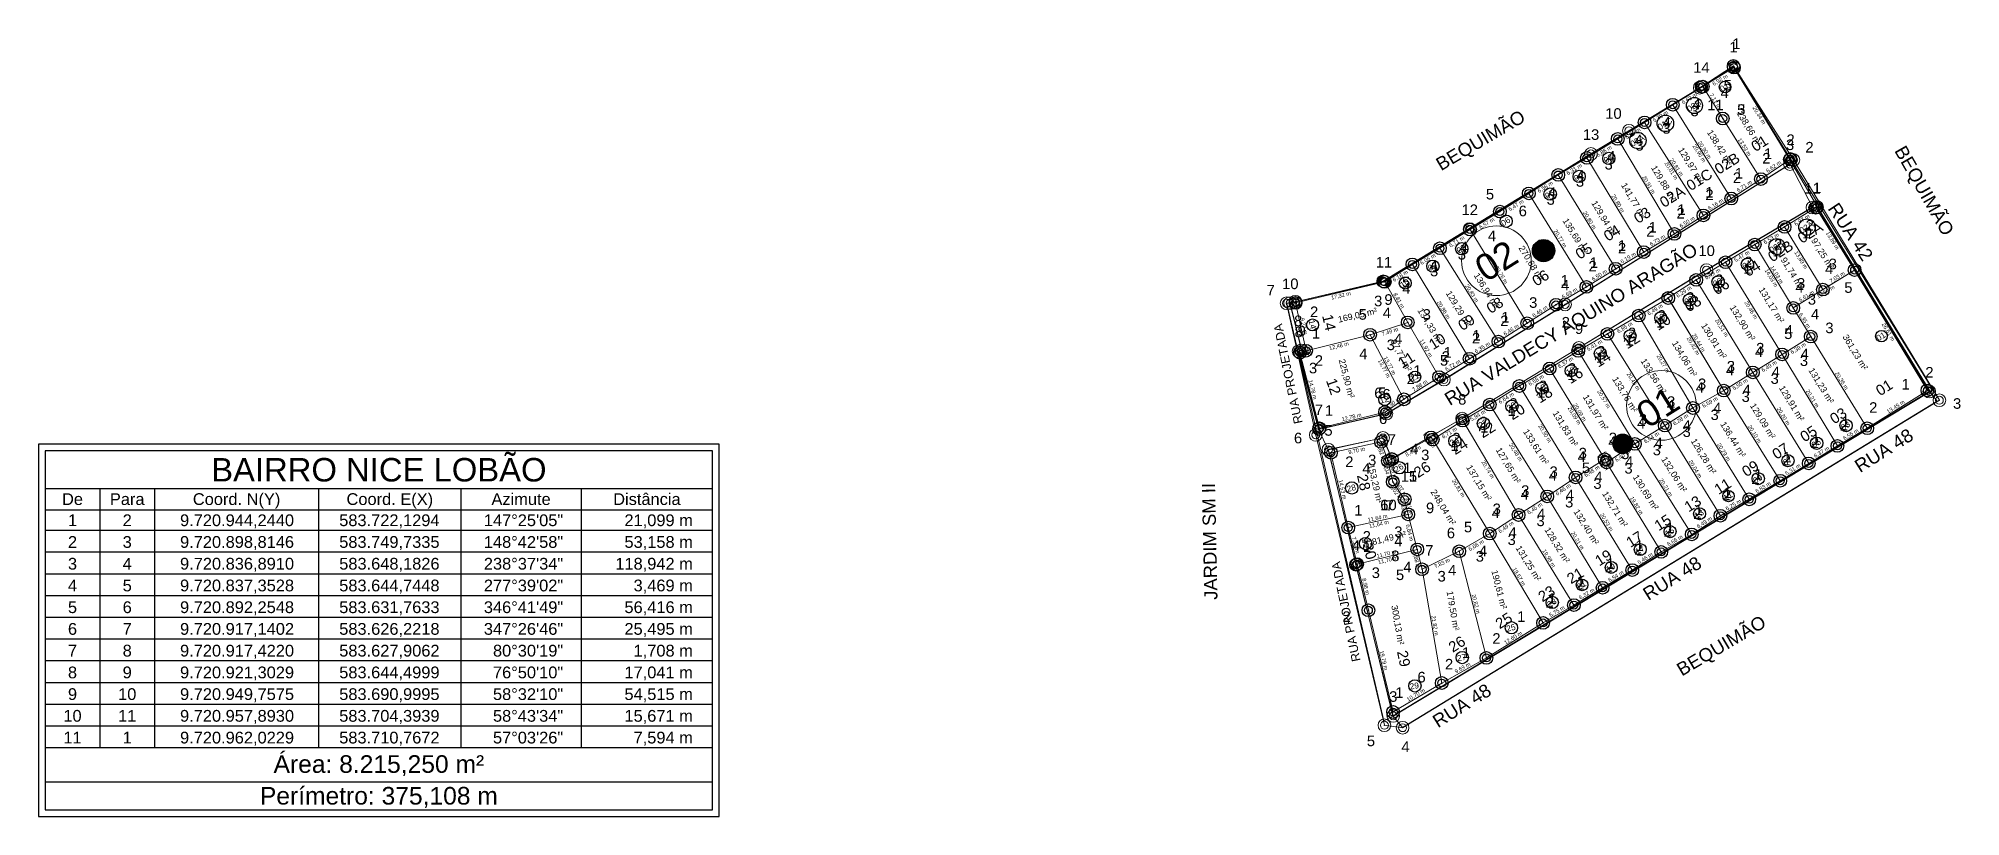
# Model space of a CAD drawing. Extents: x 583390 to 583754, y 9720820 to 9720967.
import ezdxf
from ezdxf.enums import TextEntityAlignment as Align

# ---------------------------------------------------------------- set-up
doc = ezdxf.new("R2010")
doc.units = 0
doc.header["$PDMODE"] = 32
doc.header["$PDSIZE"] = 1.5
doc.layers.get('0').update_dxf_attribs({"lineweight": 0})
for name, color, linetype in [('AREA_DOS_LOTES', 32, 'Continuous'), ('COTAS_DOS_LOTES', 41, 'Continuous'), ('IDENT_DAS_QUADRAS', 41, 'Continuous'), ('NUMERO_DOS_LOTES', 158, 'Continuous'), ('PONTOS_VERTICES', 7, 'Continuous'), ('ROTEIRO_PERIMETRICO', 7, 'Continuous'), ('SIMBOLO_COORDX', 7, 'Continuous'), ('SIMBOLO_COORDY', 7, 'Continuous'), ('SIMBOLO_COTA', 7, 'Continuous'), ('SIMBOLO_DESCRICAO', 7, 'Continuous'), ('SIMBOLO_NOME', 7, 'Continuous')]:
    doc.layers.add(name, color=color, linetype=linetype)
for name, color, linetype, lineweight in [('LOTE', 4, 'Continuous', 0), ('ORTOFOTO BEQUIMAONICE LOBAO_0_59_436', 1, 'Continuous', 0), ('POLIGONAL', 5, 'Continuous', 0), ('QUADRA', 1, 'Continuous', 0), ('RUA 42', 8, 'Continuous', 0), ('RUA 48', 8, 'Continuous', 0), ('RUA PROJETADA', 8, 'Continuous', 0), ('RUA VALDECY AQUINO ARAGÃO', 8, 'Continuous', 0), ('TEXTO', 2, 'Continuous', 0)]:
    doc.layers.add(name, color=color, linetype=linetype, lineweight=lineweight)
doc.styles.add('SIMBOLO_ATRIBUTOS', font='arial.ttf')
doc.styles.get("Standard").update_dxf_attribs({"font": 'arial.ttf', "height": 1})

msp = doc.modelspace()

# ---------------------------------------------------------------- texts
at = {"layer": 'AREA_DOS_LOTES', "color": 32, "transparency": 33554687}
for s, rotation, p in [('138,66 m²', 301.3519, (583713.79, 9720950.2)), ('138,42 m²', 301.9494, (583708.22, 9720946.57)), ('129,97 m²', 301.9489, (583702.75, 9720943.26)), ('129,88 m²', 300.8183, (583697.58, 9720939.84)), ('141,77 m²', 300.8183, (583691.9, 9720936.55)), ('129,94 m²', 301.1756, (583686.3, 9720933.18)), ('135,69 m²', 301.5022, (583680.87, 9720929.86)), ('270,68 m²', 301.655, (583672.55, 9720924.68)), ('97,25 m²', 301.5772, (583727.66, 9720926.52)), ('91,74 m²', 301.2492, (583721.9, 9720922.86)), ('129,29 m²', 301.2372, (583658.76, 9720916.14)), ('136,94 m²', 302.04, (583664.09, 9720919.53)), ('131,17 m²', 301.555, (583717.98, 9720916.8)), ('169,05 m²', 13.2822, (583639.65, 9720914.91)), ('134,33 m²', 301.2372, (583653.4, 9720912.87)), ('132,90 m²', 301.5458, (583712.49, 9720913.44)), ('130,91 m²', 301.5458, (583707.08, 9720910.03)), ('97,77 m²', 297.6192, (583647.91, 9720907.31)), ('134,06 m²', 300.9742, (583701.54, 9720906.67)), ('361,23 m²', 301.19, (583733.83, 9720907.88)), ('225,90 m²', 284.5131, (583637.61, 9720902.91)), ('133,56 m²', 302.0292, (583695.66, 9720903.36)), ('133,76 m²', 301.3828, (583690.26, 9720899.91)), ('129,91 m²', 301.2017, (583721.8, 9720898.22)), ('131,23 m²', 301.6439, (583727.39, 9720901.57)), ('131,97 m²', 301.3828, (583684.7, 9720896.52)), ('129,09 m²', 301.5464, (583716.33, 9720894.88)), ('131,83 m²', 301.5656, (583678.99, 9720893.45)), ('136,44 m²', 301.6383, (583710.71, 9720891.39)), ('133,61 m²', 302.0836, (583673.43, 9720890.01)), ('126,28 m²', 301.6383, (583705.13, 9720888.21)), ('127,65 m²', 300.6819, (583668.19, 9720886.49)), ('132,06 m²', 302.1378, (583699.57, 9720884.78)), ('153,29 m²', 283.0331, (583643.05, 9720883.02)), ('137,15 m²', 301.2783, (583662.63, 9720883.21)), ('130,69 m²', 302.1378, (583694.19, 9720881.4)), ('248,04 m²', 301.2783, (583655.88, 9720878.57)), ('132,71 m²', 301.4517, (583688.36, 9720878.23)), ('132,40 m²', 301.4517, (583682.95, 9720874.84)), ('81,49 m²', 13.8408, (583645.63, 9720872.78)), ('128,32 m²', 301.2186, (583677.43, 9720871.42)), ('131,25 m²', 301.5775, (583672, 9720867.97)), ('190,61 m²', 284.2464, (583666.47, 9720863.02)), ('179,50 m²', 279.8019, (583657.73, 9720859.01)), ('300,13 m²', 279.8019, (583647.28, 9720856.32))]:
    msp.add_text(s, height=1.2, rotation=rotation, dxfattribs=at).set_placement(p, align=Align.MIDDLE_CENTER)
at = {"layer": 'COTAS_DOS_LOTES', "color": 41, "transparency": 33554687}
for s, rotation, p in [('6,92 m', 31.3422, (583708.43, 9720959.07)), ('6,62 m', 31.0822, (583702.64, 9720955.56)), ('7,11 m', 302.2019, (583707.05, 9720955.21)), ('6,30 m', 32.1317, (583697.15, 9720952.18)), ('20,34 m', 301.3519, (583715.33, 9720952.5)), ('5,95 m', 31.5703, (583691.93, 9720948.94)), ('6,86 m', 31.6, (583686.48, 9720945.59)), ('20,90 m', 301.9489, (583703.99, 9720945.3)), ('20,90 m', 301.9494, (583705.01, 9720945.94)), ('13,53 m', 302.2019, (583712.55, 9720946.48)), ('6,31 m', 30.7614, (583680.83, 9720942.17)), ('20,81 m', 302.3378, (583698.7, 9720942.01)), ('20,81 m', 302.9333, (583699.71, 9720942.66)), ('6,62 m', 33.9836, (583718.58, 9720942.67)), ('6,56 m', 31.9897, (583675.36, 9720938.83)), ('20,80 m', 301.1756, (583688.62, 9720935.84)), ('20,91 m', 300.8183, (583694.44, 9720939.35)), ('6,71 m', 33.2469, (583713.03, 9720938.98)), ('6,47 m', 32.2156, (583669.85, 9720935.37)), ('20,80 m', 301.5022, (583683.25, 9720932.65)), ('6,16 m', 31.3297, (583707.6, 9720935.54)), ('6,57 m', 31.0308, (583664.28, 9720931.95)), ('20,77 m', 301.655, (583677.7, 9720929.2)), ('6,50 m', 32.4808, (583702.22, 9720932.19)), ('6,97 m', 31.5586, (583723.92, 9720932.57)), ('13,89 m', 301.8358, (583729.21, 9720928.8)), ('6,71 m', 31.8075, (583658.62, 9720928.49)), ('6,73 m', 30.6831, (583696.59, 9720928.73)), ('6,47 m', 31.1128, (583712.55, 9720925.75)), ('6,53 m', 30.5356, (583718.12, 9720929.07)), ('13,89 m', 301.5772, (583723.25, 9720925.14)), ('6,18 m', 32.1517, (583647.93, 9720922.02)), ('6,06 m', 30.4061, (583653.14, 9720925.18)), ('20,76 m', 301.3494, (583666.55, 9720922.34)), ('6,50 m', 31.7681, (583685.61, 9720922.14)), ('6,19 m', 30.7039, (583691.04, 9720925.43)), ('6,49 m', 31.1003, (583707, 9720922.4)), ('14,03 m', 301.255, (583717.62, 9720921.75)), ('14,03 m', 301.2492, (583718.64, 9720922.37)), ('20,83 m', 302.04, (583660.97, 9720918.84)), ('6,69 m', 30.3919, (583679.96, 9720918.74)), ('6,29 m', 32.8344, (583701.6, 9720919.03)), ('6,61 m', 31.7161, (583724.78, 9720918.19)), ('13,64 m', 31.6569, (583728.41, 9720919.01)), ('7,03 m', 31.6011, (583730.59, 9720921.77)), ('17,32 m', 13.2822, (583636.6, 9720918.26)), ('8,81 m', 299.5822, (583647.17, 9720917.47)), ('20,86 m', 301.2372, (583655.63, 9720915.68)), ('6,46 m', 32.7494, (583674.35, 9720915.29)), ('6,49 m', 30.6539, (583696.14, 9720915.64)), ('20,46 m', 301.555, (583713.79, 9720915.67)), ('9,27 m', 282.4033, (583629.16, 9720912.74)), ('7,49 m', 18.3136, (583645.9, 9720911.43)), ('6,46 m', 32.4217, (583668.91, 9720911.81)), ('6,85 m', 30.3492, (583690.39, 9720912.25)), ('20,51 m', 301.5458, (583708.25, 9720912.31)), ('6,35 m', 301.4886, (583723.94, 9720913.67)), ('26,61 m', 301.19, (583739.76, 9720911.53)), ('12,48 m', 13.965, (583636.22, 9720908.73)), ('11,92 m', 299.8403, (583652.31, 9720908.47)), ('6,35 m', 30.7253, (583663.46, 9720908.46)), ('6,41 m', 30.3914, (583684.68, 9720908.9)), ('20,42 m', 300.9742, (583702.86, 9720908.87)), ('20,44 m', 300.9742, (583703.88, 9720909.5)), ('6,39 m', 31.8869, (583723.21, 9720908.33)), ('1,23 m', 16.0256, (583629.62, 9720907.06)), ('13,77 m', 297.6428, (583644.37, 9720904.63)), ('13,77 m', 297.6192, (583645.43, 9720905.18)), ('6,72 m', 30.9811, (583657.85, 9720905.11)), ('6,37 m', 31.3681, (583679.21, 9720905.63)), ('20,27 m', 300.4325, (583697.15, 9720905.58)), ('6,49 m', 31.4619, (583717.72, 9720904.94)), ('14,78 m', 284.5131, (583630.82, 9720900.73)), ('7,88 m', 32.3014, (583651.63, 9720901.27)), ('6,58 m', 30.1514, (583673.63, 9720902.31)), ('20,45 m', 302.0292, (583691.54, 9720902.17)), ('6,50 m', 32.2225, (583712.22, 9720901.53)), ('20,35 m', 301.6439, (583730.94, 9720902.3)), ('4,30 m', 34.0525, (583646.52, 9720897.96)), ('6,64 m', 31.9783, (583667.99, 9720898.92)), ('20,09 m', 301.2939, (583681.39, 9720896.34)), ('20,57 m', 301.3828, (583685.94, 9720898.83)), ('6,69 m', 29.3231, (583706.51, 9720898.13)), ('20,21 m', 301.2017, (583725.41, 9720898.94)), ('13,45 m', 32.0731, (583741.66, 9720897.28)), ('12,78 m', 13.8078, (583638.61, 9720895.27)), ('5,94 m', 30.6869, (583662.6, 9720895.63)), ('20,30 m', 301.5656, (583674.78, 9720892.34)), ('20,09 m', 301.2939, (583680.37, 9720895.71)), ('6,28 m', 31.9547, (583700.97, 9720894.85)), ('20,10 m', 302.0653, (583714.47, 9720892.22)), ('20,20 m', 301.5464, (583719.92, 9720895.59)), ('3,82 m', 289.7881, (583643.83, 9720888.79)), ('0,50 m', 305.4158, (583652.93, 9720891.02)), ('6,71 m', 32.1314, (583657.23, 9720892.35)), ('20,48 m', 302.0836, (583669.27, 9720888.78)), ('6,64 m', 31.4689, (583695.47, 9720891.46)), ('20,29 m', 301.6383, (583708.63, 9720888.82)), ('6,55 m', 30.6447, (583733.15, 9720892.04)), ('9,70 m', 12.1025, (583639.57, 9720888.95)), ('0,83 m', 22.7656, (583646.16, 9720886.59)), ('4,04 m', 283.0553, (583644.9, 9720885.13)), ('4,05 m', 283.1019, (583646.07, 9720885.41)), ('8,49 m', 29.2328, (583650.35, 9720888.87)), ('20,74 m', 300.6819, (583664, 9720885.53)), ('0,69 m', 301.1225, (583685.76, 9720886.83)), ('0,70 m', 301.1225, (583686.79, 9720887.46)), ('6,40 m', 33.2344, (583689.99, 9720887.99)), ('20,04 m', 301.7094, (583703.25, 9720885.62)), ('6,37 m', 31.3881, (583727.62, 9720888.71)), ('14,53 m', 283.0331, (583636.48, 9720881.86)), ('4,02 m', 304.1869, (583647.63, 9720881.85)), ('20,81 m', 301.2783, (583658.44, 9720881.98)), ('6,48 m', 31.98, (583684.18, 9720885.1)), ('20,21 m', 302.1378, (583697.7, 9720882.12)), ('6,83 m', 30.9656, (583716.57, 9720882.02)), ('6,31 m', 31.2811, (583722.2, 9720885.42)), ('4,02 m', 304.2158, (583646.64, 9720881.18)), ('2,92 m', 283.7358, (583647.97, 9720878.42)), ('2,91 m', 283.7358, (583649.13, 9720878.7)), ('6,46 m', 33.6325, (583678.77, 9720881.61)), ('19,82 m', 301.3975, (583692.13, 9720878.71)), ('6,25 m', 29.9667, (583710.93, 9720878.72)), ('11,64 m', 12.4131, (583643.53, 9720876.2)), ('11,64 m', 12.3936, (583643.79, 9720875.03)), ('6,49 m', 32.7594, (583667.93, 9720874.53)), ('6,45 m', 33.0631, (583673.37, 9720878.06)), ('20,53 m', 301.4517, (583686.47, 9720875.57)), ('6,49 m', 33.0019, (583705.48, 9720875.39)), ('7,13 m', 283.6325, (583638.95, 9720871.32)), ('6,84 m', 284.195, (583649.16, 9720873.67)), ('6,66 m', 30.13, (583662.29, 9720871.08)), ('20,21 m', 301.2186, (583680.97, 9720872.1)), ('6,66 m', 29.7733, (583699.88, 9720871.98)), ('11,70 m', 13.8408, (583645.2, 9720869.42)), ('11,70 m', 13.8106, (583645.49, 9720868.26)), ('3,88 m', 283.8253, (583650.46, 9720868.49)), ('7,83 m', 25.8531, (583655.81, 9720867.67)), ('19,98 m', 301.5775, (583675.56, 9720868.72)), ('6,46 m', 32.0989, (583694.25, 9720868.61)), ('8,98 m', 283.7181, (583640.86, 9720863.5)), ('19,67 m', 300.8339, (583669.9, 9720865.27)), ('6,54 m', 30.8692, (583688.71, 9720865.21)), ('20,82 m', 284.2464, (583661.69, 9720860.22)), ('6,32 m', 31.02, (583683.19, 9720861.91)), ('21,82 m', 279.8019, (583653.94, 9720856.13)), ('6,75 m', 30.0331, (583677.56, 9720858.59)), ('12,60 m', 31.74, (583669.28, 9720853.58)), ('19,79 m', 283.6769, (583644.26, 9720849.53)), ('9,69 m', 29.2658, (583659.7, 9720847.9)), ('10,70 m', 30.7608, (583650.87, 9720842.8))]:
    msp.add_text(s, height=0.75, rotation=rotation, dxfattribs=at).set_placement(p, align=Align.CENTER)
at = {"layer": 'IDENT_DAS_QUADRAS', "color": 41, "transparency": 33554687}
for s, p in [('02', (583674.85, 9720927.1)), ('01', (583689.81, 9720890.57))]:
    msp.add_text(s, height=1.65, dxfattribs=at).set_placement(p, align=Align.MIDDLE_CENTER)
at = {"layer": 'NUMERO_DOS_LOTES', "color": 158, "transparency": 33554687}
for s, rotation, p in [('01', 31.3519, (583709.37, 9720957.51)), ('01C', 31.9489, (583698.11, 9720950.64)), ('02B', 31.9494, (583703.6, 9720954.02)), ('02A', 30.8183, (583692.88, 9720947.39)), ('03', 30.8183, (583687.4, 9720944.02)), ('04', 31.1756, (583681.78, 9720940.62)), ('05', 31.5022, (583676.3, 9720937.28)), ('06', 31.655, (583667.97, 9720932.12)), ('02A', 31.5772, (583724.88, 9720931.02)), ('08', 32.04, (583659.57, 9720926.94)), ('02B', 31.2492, (583719.19, 9720927.33)), ('09', 31.2372, (583654.11, 9720923.64)), ('04', 31.555, (583713.61, 9720924)), ('10', 31.2372, (583648.86, 9720920.43)), ('06', 31.5458, (583708.07, 9720920.66)), ('08', 31.5458, (583702.65, 9720917.27)), ('14', 283.2822, (583630.6, 9720913.02)), ('10', 30.9742, (583697.2, 9720913.89)), ('12', 32.0292, (583691.45, 9720910.5)), ('01', 31.19, (583738.96, 9720910.39)), ('16', 31.3828, (583680.26, 9720903.88)), ('14', 31.3828, (583685.77, 9720907.16)), ('11', 27.6192, (583650.71, 9720902.7)), ('18', 31.5656, (583674.71, 9720900.56)), ('12', 14.5131, (583644.83, 9720898.36)), ('20', 32.0836, (583669.06, 9720897.16)), ('22', 30.6819, (583663.67, 9720893.89)), ('03', 31.6439, (583732.27, 9720893.5)), ('24', 31.2783, (583658.26, 9720890.57)), ('05', 31.2017, (583726.72, 9720890.17)), ('26', 31.2783, (583647.75, 9720885.53)), ('07', 31.5464, (583721.3, 9720886.86)), ('09', 31.6383, (583715.66, 9720883.46)), ('28', 13.0331, (583638.6, 9720881.66)), ('11', 31.6383, (583710.04, 9720880.17)), ('13', 32.1378, (583704.57, 9720876.84)), ('30', 283.8408, (583640.62, 9720871.67)), ('15', 32.1378, (583699, 9720873.44)), ('17', 31.4517, (583693.36, 9720870.06)), ('19', 31.4517, (583687.84, 9720866.68)), ('23', 31.5775, (583676.7, 9720860.05)), ('21', 31.2186, (583682.31, 9720863.36)), ('25', 14.2464, (583668.81, 9720855.23)), ('27', 9.8019, (583659.45, 9720849.6)), ('29', 9.8019, (583650.49, 9720844.24))]:
    msp.add_text(s, height=1.125, rotation=rotation, dxfattribs=at).set_placement(p, align=Align.CENTER)
at = {"layer": 'TEXTO'}
for s, height, rotation, p in [('BEQUIMÃO', 2.5, 30.6186, (583663.55, 9720946.9)), ('BEQUIMÃO', 2.5, 30.6186, (583663.55, 9720946.9)), ('01', 2, 32.1308, (583716.24, 9720946.53)), ('02B', 2, 32.1308, (583710.1, 9720942.74)), ('BEQUIMÃO', 2.5, 299.7234, (583745.81, 9720937.83)), ('01C', 2, 32.1308, (583704.84, 9720939.67)), ('02A', 2, 32.1308, (583699.73, 9720936.46)), ('03', 2, 32.1308, (583694.04, 9720932.95)), ('RUA 42', 2.5, 303.4461, (583731.89, 9720929.96)), ('04', 2, 32.1308, (583688.34, 9720929.59)), ('02A', 2, 32.1308, (583725.82, 9720929.68)), ('RUA VALDECY AQUINO ARAGÃO', 2.5, 31.4816, (583680.69, 9720912.14)), ('02', 5, 32.1308, (583667.22, 9720923.05)), ('05', 2, 32.1308, (583682.99, 9720926.18)), ('02B', 2, 32.1308, (583720.21, 9720926.17)), ('06', 2, 32.1308, (583674.81, 9720921.1)), ('04', 2, 32.1308, (583714.83, 9720922.9)), ('06', 2, 32.1308, (583708.93, 9720919.45)), ('08', 2, 32.1308, (583666.16, 9720915.93)), ('08', 2, 32.1308, (583703.62, 9720916.23)), ('RUA PROJETADA', 1.6432, 101.718, (583627.32, 9720903.97)), ('RUA PROJETADA', 1.6432, 101.718, (583627.32, 9720903.97)), ('14', 2, 282.9519, (583633.29, 9720913.28)), ('09', 2, 32.1308, (583660.79, 9720912.69)), ('10', 2, 32.1308, (583697.84, 9720912.72)), ('10', 2, 32.1308, (583655.26, 9720909.09)), ('12', 2, 32.1308, (583692, 9720909.24)), ('11', 2, 32.1308, (583649.42, 9720905.56)), ('16', 2, 32.1308, (583681.25, 9720902.64)), ('14', 2, 32.1308, (583686.51, 9720905.77)), ('12', 2, 288.846, (583634.17, 9720901.08)), ('18', 2, 32.1308, (583675.47, 9720898.98)), ('01', 2, 32.1308, (583739.82, 9720900.36)), ('20', 2, 32.1308, (583670.27, 9720895.8)), ('01', 5, 32.1308, (583697.79, 9720895.39)), ('22', 2, 32.1308, (583664.66, 9720892.39)), ('05', 2, 32.1308, (583725.51, 9720891.64)), ('03', 2, 32.1308, (583731.14, 9720895.04)), ('24', 2, 32.1308, (583659.46, 9720889.24)), ('07', 2, 32.1308, (583720.22, 9720888.35)), ('RUA 48', 2.5, 32.1308, (583739.9, 9720888.26)), ('RUA 48', 2.5, 32.1308, (583739.9, 9720888.26)), ('26', 2, 32.1308, (583652.41, 9720884.87)), ('09', 2, 32.1308, (583714.5, 9720885.06)), ('28', 2, 282.8715, (583639.87, 9720883.06)), ('11', 2, 32.1308, (583709.26, 9720881.7)), ('JARDIM SM II', 2.5, 91.2408, (583612.93, 9720872.14)), ('13', 2, 32.1308, (583703.6, 9720878.4)), ('15', 2, 32.1308, (583697.93, 9720874.84)), ('17', 2, 32.1308, (583692.59, 9720871.68)), ('30', 2, 287.0445, (583640.97, 9720869.97)), ('19', 2, 32.1308, (583686.7, 9720868.19)), ('RUA 48', 2.5, 32.1308, (583699.84, 9720864.09)), ('RUA PROJETADA', 1.6432, 101.718, (583638.28, 9720859)), ('RUA PROJETADA', 1.6432, 101.718, (583638.28, 9720859)), ('21', 2, 32.1308, (583681.37, 9720864.8)), ('23', 2, 32.1308, (583675.94, 9720861.4)), ('25', 2, 32.1308, (583667.86, 9720856.3)), ('BEQUIMÃO', 2.5, 30.6186, (583709.1, 9720851.35)), ('BEQUIMÃO', 2.5, 30.6186, (583709.1, 9720851.35)), ('26', 2, 32.1308, (583658.98, 9720851.86)), ('29', 2, 281.9732, (583647.42, 9720849.75)), ('RUA 48', 2.5, 32.1308, (583660.05, 9720840.01)), ('RUA 48', 2.5, 32.1308, (583660.05, 9720840.01))]:
    msp.add_text(s, height=height, rotation=rotation, dxfattribs=at).set_placement(p, align=Align.CENTER)

# ---------------------------------------------------------------- blocks, each defined once
blk = doc.blocks.new('MODELO PADRAO')
at = {"transparency": 33554687}
blk.add_circle((0, 0), 0.6, dxfattribs=at)
blk.add_point((0, 0), dxfattribs=at)
at = {"layer": 'SIMBOLO_COORDX', "transparency": 33554687, "style": 'SIMBOLO_ATRIBUTOS'}
blk.add_attdef('CoordX', text='', height=1, dxfattribs=at).set_placement((2.53, -3.8), align=Align.RIGHT)
at = {"layer": 'SIMBOLO_COORDY', "transparency": 33554687, "style": 'SIMBOLO_ATRIBUTOS'}
blk.add_attdef('CoordY', text='', height=1, dxfattribs=at).set_placement((2.53, -5.24), align=Align.RIGHT)
at = {"layer": 'SIMBOLO_COTA', "transparency": 33554687, "style": 'SIMBOLO_ATRIBUTOS'}
blk.add_attdef('CotaZ', text='', height=1, dxfattribs=at).set_placement((2.53, -2.36), align=Align.RIGHT)
at = {"layer": 'SIMBOLO_DESCRICAO', "transparency": 33554687, "style": 'SIMBOLO_ATRIBUTOS'}
blk.add_attdef('Descricao', (1.38, -0.41), '', height=1, dxfattribs=at)
at = {"layer": 'SIMBOLO_NOME', "transparency": 33554687, "style": 'SIMBOLO_ATRIBUTOS'}
blk.add_attdef('Nome', text='', height=1, dxfattribs=at).set_placement((0.01, 1.32), align=Align.CENTER)
blk = doc.blocks.new('TABELA_ROTEIRO6112024162212')
at = {"color": 7, "transparency": 33554687}
for p, q in [((0, -8), (142.09, -8)), ((11.65, -8), (11.65, -63.12)), ((23.29, -8), (23.29, -63.12)), ((58.23, -8), (58.23, -63.12)), ((88.52, -8), (88.52, -63.12)), ((114.14, -8), (114.14, -63.12)), ((0, -12.5), (142.09, -12.5)), ((0, -16.88), (142.09, -16.88)), ((0, -21.5), (142.09, -21.5)), ((0, -26.12), (142.09, -26.12)), ((0, -30.75), (142.09, -30.75)), ((0, -35.38), (142.09, -35.38)), ((0, -40), (142.09, -40)), ((0, -44.62), (142.09, -44.62)), ((0, -49.25), (142.09, -49.25)), ((0, -53.88), (142.09, -53.88)), ((0, -58.5), (142.09, -58.5)), ((0, -63.12), (142.09, -63.12)), ((0, -70.38), (142.09, -70.38))]:
    blk.add_line(p, q, dxfattribs=at)
for points in [[(-1.43, 1.43), (-1.43, -77.8), (143.52, -77.8), (143.52, 1.43)], [(0, 0), (0, -76.38), (142.09, -76.38), (142.09, 0)]]:
    blk.add_lwpolyline(points, close=True, dxfattribs=at)
at = {"transparency": 33554687}
for s, height, p in [('BAIRRO NICE LOBÃO', 5, (71.05, -6.5)), ('De', 2.5, (5.82, -11.5)), ('Para', 2.5, (17.47, -11.5)), ('Coord. N(Y)', 2.5, (40.76, -11.5)), ('Coord. E(X)', 2.5, (73.38, -11.5)), ('Azimute', 2.5, (101.33, -11.5)), ('Distância', 2.5, (128.12, -11.5)), ('1', 2.5, (5.82, -16)), ('2', 2.5, (17.47, -16)), ('2', 2.5, (5.82, -20.62)), ('3', 2.5, (17.47, -20.62)), ('3', 2.5, (5.82, -25.25)), ('4', 2.5, (17.47, -25.25)), ('4', 2.5, (5.82, -29.88)), ('5', 2.5, (17.47, -29.88)), ('5', 2.5, (5.82, -34.5)), ('6', 2.5, (17.47, -34.5)), ('6', 2.5, (5.82, -39.12)), ('7', 2.5, (17.47, -39.12)), ('7', 2.5, (5.82, -43.75)), ('8', 2.5, (17.47, -43.75)), ('8', 2.5, (5.82, -48.38)), ('9', 2.5, (17.47, -48.38)), ('9', 2.5, (5.82, -53)), ('10', 2.5, (17.47, -53)), ('10', 2.5, (5.82, -57.62)), ('11', 2.5, (17.47, -57.62)), ('11', 2.5, (5.82, -62.25)), ('1', 2.5, (17.47, -62.25)), ('Área: 8.215,250 m²', 3.75, (71.05, -68.5)), ('Perímetro: 375,108 m', 3.75, (71.05, -75.25))]:
    blk.add_text(s, height=height, dxfattribs=at).set_placement(p, align=Align.CENTER)
for s, p in [('9.720.944,2440', (52.99, -16)), ('583.722,1294', (83.97, -16)), ('147°25\'05"', (110.3, -16)), ('21,099 m', (137.9, -16)), ('9.720.898,8146', (52.99, -20.62)), ('583.749,7335', (83.97, -20.62)), ('148°42\'58"', (110.3, -20.62)), ('53,158 m', (137.9, -20.62)), ('9.720.836,8910', (52.99, -25.25)), ('583.648,1826', (83.97, -25.25)), ('238°37\'34"', (110.3, -25.25)), ('118,942 m', (137.9, -25.25)), ('9.720.837,3528', (52.99, -29.88)), ('583.644,7448', (83.97, -29.88)), ('277°39\'02"', (110.3, -29.88)), ('3,469 m', (137.9, -29.88)), ('9.720.892,2548', (52.99, -34.5)), ('583.631,7633', (83.97, -34.5)), ('346°41\'49"', (110.3, -34.5)), ('56,416 m', (137.9, -34.5)), ('9.720.917,1402', (52.99, -39.12)), ('583.626,2218', (83.97, -39.12)), ('347°26\'46"', (110.3, -39.12)), ('25,495 m', (137.9, -39.12)), ('9.720.917,4220', (52.99, -43.75)), ('583.627,9062', (83.97, -43.75)), ('80°30\'19"', (110.3, -43.75)), ('1,708 m', (137.9, -43.75)), ('9.720.921,3029', (52.99, -48.38)), ('583.644,4999', (83.97, -48.38)), ('76°50\'10"', (110.3, -48.38)), ('17,041 m', (137.9, -48.38)), ('9.720.949,7575', (52.99, -53)), ('583.690,9995', (83.97, -53)), ('58°32\'10"', (110.3, -53)), ('54,515 m', (137.9, -53)), ('9.720.957,8930', (52.99, -57.62)), ('583.704,3939', (83.97, -57.62)), ('58°43\'34"', (110.3, -57.62)), ('15,671 m', (137.9, -57.62)), ('9.720.962,0229', (52.99, -62.25)), ('583.710,7672', (83.97, -62.25)), ('57°03\'26"', (110.3, -62.25)), ('7,594 m', (137.9, -62.25))]:
    blk.add_text(s, height=2.5, dxfattribs=at).set_placement(p, align=Align.RIGHT)
blk = doc.blocks.new('MODELO PADRAO REURB')
at = {"transparency": 33554687}
blk.add_circle((0, 0), 0.6, dxfattribs=at)
blk.add_point((0, 0), dxfattribs=at)
at = {"layer": 'SIMBOLO_NOME', "transparency": 33554687, "style": 'SIMBOLO_ATRIBUTOS'}
blk.add_attdef('Nome', text='', height=1, dxfattribs=at).set_placement((0.0089, 1.3249), align=Align.CENTER)

# ---------------------------------------------------------------- hatches: boundary and pattern name
at = {"layer": 'IDENT_DAS_QUADRAS', "transparency": 33554687}
h = msp.add_hatch(color=158, dxfattribs=at)
edge = h.paths.add_edge_path()
edge.add_arc((583674.85, 9720927.1), 2.11, 0, 180)
edge.add_arc((583674.85, 9720927.1), 2.11, 180, 360)
h = msp.add_hatch(color=158, dxfattribs=at)
edge = h.paths.add_edge_path()
edge.add_arc((583689.81, 9720890.57), 1.84, 0, 180)
edge.add_arc((583689.81, 9720890.57), 1.84, 180, 360)

# ---------------------------------------------------------------- linework, layer by layer
msp.add_lwpolyline([(583720.44, 9720931.57), (583726.38, 9720935.22), (583733.7, 9720923.42), (583727.71, 9720919.73)], close=True)
for centre, radius in [((583674.85, 9720927.1), 2.11), ((583689.81, 9720890.57), 1.84)]:
    msp.add_circle(centre, radius, dxfattribs=at)
at = {"layer": 'LOTE'}
for points in [[(583704.96, 9720958.1), (583710.87, 9720961.7), (583721.45, 9720944.33), (583715.96, 9720940.63)], [(583704.96, 9720958.1), (583710.87, 9720961.7), (583721.45, 9720944.33), (583715.96, 9720940.63), (583708.75, 9720952.08)], [(583715.96, 9720940.63), (583710.35, 9720936.95), (583699.29, 9720954.68), (583704.96, 9720958.1), (583708.75, 9720952.08)], [(583715.96, 9720940.63), (583710.35, 9720936.95), (583699.29, 9720954.68), (583704.96, 9720958.1), (583708.75, 9720952.08)], [(583710.35, 9720936.95), (583705.08, 9720933.75), (583693.95, 9720951.33), (583699.29, 9720954.68)], [(583710.35, 9720936.95), (583705.08, 9720933.75), (583693.95, 9720951.33), (583699.29, 9720954.68)], [(583705.09, 9720933.75), (583699.6, 9720930.26), (583688.89, 9720948.22), (583693.95, 9720951.33)], [(583705.09, 9720933.75), (583699.6, 9720930.26), (583688.89, 9720948.22), (583693.95, 9720951.33)], [(583688.89, 9720948.22), (583699.6, 9720930.26), (583693.81, 9720926.82), (583683.04, 9720944.62)], [(583688.89, 9720948.22), (583699.6, 9720930.26), (583693.81, 9720926.82), (583683.04, 9720944.62)], [(583677.62, 9720941.4), (583688.49, 9720923.66), (583682.96, 9720920.24), (583672.06, 9720937.92)], [(583677.62, 9720941.4), (583688.49, 9720923.66), (583682.96, 9720920.24), (583672.06, 9720937.92)], [(583683.04, 9720944.62), (583693.81, 9720926.82), (583688.49, 9720923.66), (583677.62, 9720941.4)], [(583683.04, 9720944.62), (583693.81, 9720926.82), (583688.49, 9720923.66), (583677.62, 9720941.4)], [(583672.06, 9720937.92), (583682.96, 9720920.24), (583677.19, 9720916.85), (583671.75, 9720913.36), (583660.95, 9720931.08), (583666.58, 9720934.47)], [(583672.06, 9720937.92), (583682.96, 9720920.24), (583677.19, 9720916.85), (583671.75, 9720913.36), (583660.95, 9720931.08), (583666.58, 9720934.47)], [(583720.44, 9720931.57), (583726.38, 9720935.22), (583733.7, 9720923.42), (583727.71, 9720919.73)], [(583720.44, 9720931.57), (583726.38, 9720935.22), (583733.7, 9720923.42), (583727.71, 9720919.73)], [(583660.95, 9720931.08), (583671.75, 9720913.36), (583666.3, 9720909.89), (583655.25, 9720927.55)], [(583660.95, 9720931.08), (583671.75, 9720913.36), (583666.3, 9720909.89), (583655.25, 9720927.55)], [(583720.44, 9720931.57), (583727.71, 9720919.73), (583722.09, 9720916.26), (583714.81, 9720928.25)], [(583720.44, 9720931.57), (583727.71, 9720919.73), (583722.09, 9720916.26), (583714.81, 9720928.25)], [(583655.25, 9720927.55), (583666.3, 9720909.89), (583660.84, 9720906.65), (583650.03, 9720924.48)], [(583655.25, 9720927.55), (583666.3, 9720909.89), (583660.84, 9720906.65), (583650.03, 9720924.48)], [(583714.81, 9720928.25), (583722.09, 9720916.26), (583725.41, 9720910.84), (583719.98, 9720907.47), (583709.27, 9720924.91)], [(583714.81, 9720928.25), (583722.09, 9720916.26), (583725.41, 9720910.84), (583719.98, 9720907.47), (583709.27, 9720924.91)], [(583644.8, 9720921.19), (583650.03, 9720924.48), (583660.84, 9720906.65), (583655.08, 9720903.19), (583649.15, 9720913.53)], [(583644.8, 9720921.19), (583650.03, 9720924.48), (583660.84, 9720906.65), (583655.08, 9720903.19), (583649.15, 9720913.53)], [(583709.27, 9720924.91), (583719.98, 9720907.47), (583714.44, 9720904.08), (583703.72, 9720921.56)], [(583709.27, 9720924.91), (583719.98, 9720907.47), (583714.44, 9720904.08), (583703.72, 9720921.56)], [(583733.7, 9720923.42), (583747.48, 9720900.66), (583736.08, 9720893.52), (583725.41, 9720910.84), (583722.09, 9720916.26)], [(583733.7, 9720923.42), (583747.48, 9720900.66), (583736.08, 9720893.52), (583725.41, 9720910.84), (583722.09, 9720916.26)], [(583627.94, 9720917.22), (583644.8, 9720921.19), (583649.15, 9720913.53), (583642.04, 9720911.18), (583629.93, 9720908.17)], [(583627.94, 9720917.22), (583644.8, 9720921.19), (583649.15, 9720913.53), (583642.04, 9720911.18), (583629.93, 9720908.17)], [(583698.43, 9720918.14), (583703.72, 9720921.56), (583714.44, 9720904.08), (583708.95, 9720900.62), (583698.44, 9720918.13)], [(583698.43, 9720918.14), (583703.72, 9720921.56), (583714.44, 9720904.08), (583708.95, 9720900.62)], [(583692.85, 9720914.82), (583698.44, 9720918.13), (583698.43, 9720918.14), (583708.95, 9720900.62), (583703.12, 9720897.34)], [(583692.85, 9720914.82), (583698.44, 9720918.13), (583708.95, 9720900.62), (583703.12, 9720897.34)], [(583649.15, 9720913.53), (583655.08, 9720903.19), (583648.42, 9720898.98), (583642.04, 9720911.18)], [(583649.15, 9720913.53), (583655.08, 9720903.19), (583648.42, 9720898.98), (583642.04, 9720911.18)], [(583686.94, 9720911.36), (583692.85, 9720914.82), (583703.12, 9720897.34), (583697.79, 9720894.02)], [(583686.94, 9720911.36), (583692.85, 9720914.82), (583703.12, 9720897.34), (583697.79, 9720894.02)], [(583628.75, 9720907.83), (583629.93, 9720908.17), (583642.04, 9720911.18), (583648.43, 9720898.98), (583644.86, 9720896.57), (583632.45, 9720893.52)], [(583628.75, 9720907.83), (583629.93, 9720908.17), (583642.04, 9720911.18), (583648.43, 9720898.98), (583644.86, 9720896.57), (583632.45, 9720893.52)], [(583681.42, 9720908.12), (583686.94, 9720911.36), (583697.79, 9720894.02), (583692.13, 9720890.56)], [(583681.42, 9720908.12), (583686.94, 9720911.36), (583697.79, 9720894.02), (583692.13, 9720890.56)], [(583725.41, 9720910.84), (583736.08, 9720893.52), (583730.45, 9720890.18), (583719.98, 9720907.47)], [(583725.41, 9720910.84), (583736.08, 9720893.52), (583730.45, 9720890.18), (583719.98, 9720907.47)], [(583675.98, 9720904.81), (583681.42, 9720908.12), (583692.13, 9720890.56), (583686.78, 9720887.05), (583686.42, 9720887.64)], [(583675.98, 9720904.81), (583681.42, 9720908.12), (583692.13, 9720890.56), (583686.78, 9720887.05), (583686.42, 9720887.64)], [(583714.44, 9720904.08), (583719.98, 9720907.47), (583730.45, 9720890.18), (583725.01, 9720886.86)], [(583714.44, 9720904.08), (583719.98, 9720907.47), (583730.45, 9720890.18), (583725.01, 9720886.86)], [(583664.66, 9720897.98), (583670.29, 9720901.5), (583680.92, 9720884.21), (583675.54, 9720880.63)], [(583664.66, 9720897.98), (583670.29, 9720901.5), (583680.92, 9720884.21), (583675.54, 9720880.63)], [(583670.29, 9720901.5), (583675.98, 9720904.81), (583686.42, 9720887.64), (583680.92, 9720884.21)], [(583670.29, 9720901.5), (583675.98, 9720904.81), (583686.42, 9720887.64), (583680.92, 9720884.21)], [(583714.44, 9720904.08), (583725.01, 9720886.86), (583719.62, 9720883.58), (583708.95, 9720900.62)], [(583714.44, 9720904.08), (583725.01, 9720886.86), (583719.62, 9720883.58), (583708.95, 9720900.62)], [(583659.55, 9720894.95), (583664.66, 9720897.98), (583675.54, 9720880.63), (583670.13, 9720877.11)], [(583659.55, 9720894.95), (583664.66, 9720897.98), (583675.54, 9720880.63), (583670.13, 9720877.11)], [(583703.12, 9720897.34), (583708.95, 9720900.62), (583719.62, 9720883.58), (583713.76, 9720880.07)], [(583703.12, 9720897.34), (583708.95, 9720900.62), (583719.62, 9720883.58), (583713.76, 9720880.07)], [(583653.87, 9720891.38), (583659.55, 9720894.95), (583670.13, 9720877.11), (583664.67, 9720873.6)], [(583653.87, 9720891.38), (583659.55, 9720894.95), (583670.13, 9720877.11), (583664.67, 9720873.6)], [(583692.13, 9720890.56), (583697.79, 9720894.02), (583708.32, 9720876.97), (583702.88, 9720873.44)], [(583692.13, 9720890.56), (583697.79, 9720894.02), (583708.32, 9720876.97), (583702.88, 9720873.44)], [(583697.79, 9720894.02), (583703.12, 9720897.34), (583713.76, 9720880.07), (583708.32, 9720876.97)], [(583697.79, 9720894.02), (583703.12, 9720897.34), (583713.76, 9720880.07), (583708.32, 9720876.97)], [(583637.9, 9720874.73), (583634.62, 9720888.88), (583644.1, 9720890.92), (583645.4, 9720887.32), (583646.31, 9720883.38), (583646.31, 9720883.39), (583648.57, 9720880.06), (583648.57, 9720880.06), (583649.26, 9720877.23)], [(583637.9, 9720874.73), (583634.62, 9720888.88), (583644.1, 9720890.92), (583645.4, 9720887.32), (583646.31, 9720883.39), (583648.57, 9720880.06), (583649.26, 9720877.23)], [(583651.87, 9720866.84), (583650.94, 9720870.6), (583649.26, 9720877.23), (583648.57, 9720880.06), (583648.57, 9720880.06), (583646.31, 9720883.39), (583646.31, 9720883.38), (583645.4, 9720887.32), (583646.16, 9720887.65), (583653.57, 9720891.79), (583653.87, 9720891.38), (583664.67, 9720873.6), (583658.91, 9720870.25)], [(583651.87, 9720866.84), (583650.94, 9720870.6), (583649.26, 9720877.23), (583648.57, 9720880.06), (583646.31, 9720883.38), (583645.4, 9720887.32), (583646.16, 9720887.65), (583653.57, 9720891.79), (583653.87, 9720891.38), (583664.67, 9720873.6), (583658.91, 9720870.25)], [(583686.78, 9720887.05), (583692.13, 9720890.56), (583702.88, 9720873.44), (583697.1, 9720870.13)], [(583686.78, 9720887.05), (583692.13, 9720890.56), (583702.88, 9720873.44), (583697.1, 9720870.13)], [(583680.92, 9720884.21), (583686.42, 9720887.64), (583686.78, 9720887.05), (583697.1, 9720870.13), (583691.63, 9720866.7)], [(583680.92, 9720884.21), (583686.42, 9720887.64), (583686.78, 9720887.05), (583697.1, 9720870.13), (583691.63, 9720866.7)], [(583675.54, 9720880.63), (583680.92, 9720884.21), (583691.63, 9720866.7), (583686.01, 9720863.34)], [(583675.54, 9720880.63), (583680.92, 9720884.21), (583691.63, 9720866.7), (583686.01, 9720863.34)], [(583670.13, 9720877.11), (583675.54, 9720880.63), (583686.01, 9720863.34), (583680.6, 9720860.08)], [(583670.13, 9720877.11), (583675.54, 9720880.63), (583686.01, 9720863.34), (583680.6, 9720860.08)], [(583639.57, 9720867.81), (583639.57, 9720867.81), (583637.89, 9720874.73), (583649.26, 9720877.23), (583650.94, 9720870.6)], [(583639.57, 9720867.81), (583637.89, 9720874.73), (583649.26, 9720877.23), (583650.94, 9720870.6)], [(583664.67, 9720873.6), (583670.13, 9720877.11), (583680.6, 9720860.08), (583674.75, 9720856.71)], [(583664.67, 9720873.6), (583670.13, 9720877.11), (583680.6, 9720860.08), (583674.75, 9720856.71)], [(583664.67, 9720873.6), (583674.75, 9720856.71), (583664.03, 9720850.08), (583658.91, 9720870.25)], [(583664.67, 9720873.6), (583674.75, 9720856.71), (583664.03, 9720850.08), (583658.91, 9720870.25)], [(583655.58, 9720845.34), (583646.38, 9720839.86), (583641.7, 9720859.09), (583639.57, 9720867.81), (583639.57, 9720867.81), (583650.94, 9720870.6), (583651.87, 9720866.84)], [(583655.58, 9720845.34), (583646.38, 9720839.86), (583641.7, 9720859.09), (583639.57, 9720867.81), (583650.94, 9720870.6), (583651.87, 9720866.84)], [(583658.91, 9720870.25), (583664.03, 9720850.08), (583655.58, 9720845.34), (583651.87, 9720866.84)], [(583658.91, 9720870.25), (583664.03, 9720850.08), (583655.58, 9720845.34), (583651.87, 9720866.84)]]:
    msp.add_lwpolyline(points, close=True, dxfattribs=at)
at = {"layer": 'NUMERO_DOS_LOTES', "color": 158, "transparency": 33554687}
for centre, radius in [((583703.39, 9720954.53), 1.52), ((583709.18, 9720958.04), 1.1), ((583697.9, 9720951.15), 1.56), ((583692.69, 9720947.91), 1.55), ((583687.2, 9720944.54), 1.16), ((583681.58, 9720941.14), 1.16), ((583676.1, 9720937.79), 1.17), ((583667.77, 9720932.64), 1.16), ((583724.69, 9720931.54), 1.55), ((583659.36, 9720927.45), 1.16), ((583718.99, 9720927.85), 1.52), ((583653.91, 9720924.16), 1.16), ((583713.4, 9720924.51), 1.16), ((583648.68, 9720920.97), 1.13), ((583707.86, 9720921.17), 1.16), ((583702.44, 9720917.78), 1.16), ((583631.16, 9720913.05), 1.13), ((583697, 9720914.4), 1.13), ((583685.56, 9720907.67), 1.13), ((583691.23, 9720911.01), 1.13), ((583738.77, 9720910.92), 1.1), ((583680.06, 9720904.39), 1.13), ((583650.54, 9720903.23), 1.07), ((583674.5, 9720901.08), 1.13), ((583644.79, 9720898.92), 1.13), ((583668.86, 9720897.68), 1.17), ((583663.47, 9720894.4), 1.16), ((583732.07, 9720894.02), 1.16), ((583658.06, 9720891.1), 1.16), ((583726.52, 9720890.68), 1.17), ((583647.55, 9720886.05), 1.17), ((583721.09, 9720887.38), 1.16), ((583638.57, 9720882.22), 1.17), ((583715.46, 9720883.98), 1.16), ((583709.83, 9720880.68), 1.07), ((583704.36, 9720877.35), 1.13), ((583641.18, 9720871.7), 1.16), ((583698.79, 9720873.96), 1.14), ((583693.15, 9720870.58), 1.13), ((583682.13, 9720863.89), 1.1), ((583687.64, 9720867.2), 1.13), ((583676.5, 9720860.57), 1.17), ((583668.77, 9720855.79), 1.17), ((583659.46, 9720850.15), 1.17), ((583650.5, 9720844.79), 1.17)]:
    msp.add_circle(centre, radius, dxfattribs=at)
at = {"layer": 'ORTOFOTO BEQUIMAONICE LOBAO_0_59_436'}
msp.add_lwpolyline([(583627.91, 9720917.42), (583644.5, 9720921.3), (583691, 9720949.76), (583704.39, 9720957.89), (583710.77, 9720962.02), (583722.13, 9720944.24), (583749.73, 9720898.81), (583648.18, 9720836.89), (583644.74, 9720837.35), (583631.76, 9720892.25), (583626.22, 9720917.14)], close=True, dxfattribs=at)
msp.add_lwpolyline([(583627.91, 9720917.42), (583644.5, 9720921.3), (583691, 9720949.76), (583704.39, 9720957.89), (583710.77, 9720962.02), (583722.13, 9720944.24), (583749.73, 9720898.81), (583648.18, 9720836.89), (583644.74, 9720837.35), (583631.76, 9720892.25), (583626.22, 9720917.14)], close=True, dxfattribs=at)
at = {"layer": 'POLIGONAL'}
msp.add_lwpolyline([(583627.91, 9720917.42), (583644.5, 9720921.3), (583691, 9720949.76), (583704.39, 9720957.89), (583710.77, 9720962.02), (583722.13, 9720944.24), (583749.73, 9720898.81), (583648.18, 9720836.89), (583644.74, 9720837.35), (583631.76, 9720892.25), (583626.22, 9720917.14)], close=True, dxfattribs=at)
at = {"layer": 'QUADRA'}
for points in [[(583632.33, 9720893.35), (583628.49, 9720908.08), (583629.1, 9720908.24), (583626.91, 9720917.17), (583644.64, 9720921.25), (583660.86, 9720931.17), (583683.82, 9720945.39), (583704.7, 9720958.08), (583710.76, 9720961.93), (583721.57, 9720944.42), (583721.47, 9720943.46), (583678.93, 9720916.91), (583656, 9720902.7), (583645.12, 9720896.29)], [(583632.33, 9720893.35), (583628.49, 9720908.08), (583629.1, 9720908.24), (583626.91, 9720917.17), (583644.64, 9720921.25), (583660.86, 9720931.17), (583683.82, 9720945.39), (583704.7, 9720958.08), (583710.76, 9720961.93), (583721.57, 9720944.42), (583721.47, 9720943.46), (583678.93, 9720916.91), (583656, 9720902.7), (583645.12, 9720896.29)], [(583726.59, 9720935.32), (583747.83, 9720900.44), (583646.4, 9720839.13), (583639.33, 9720867.69), (583634.15, 9720889.45), (583644.47, 9720891.67), (583646.12, 9720887.71), (583659.45, 9720895.33), (583681.55, 9720908.69), (583705.68, 9720923.43), (583725.72, 9720935.24)], [(583726.59, 9720935.32), (583747.83, 9720900.44), (583646.4, 9720839.13), (583639.33, 9720867.69), (583634.15, 9720889.45), (583644.47, 9720891.67), (583646.12, 9720887.71), (583659.45, 9720895.33), (583681.55, 9720908.69), (583705.68, 9720923.43), (583725.72, 9720935.24)]]:
    msp.add_lwpolyline(points, close=True, dxfattribs=at)
at = {"layer": 'RUA 42'}
msp.add_lwpolyline([(583710.9, 9720961.72), (583717.49, 9720951.04), (583726.73, 9720935.26), (583747.98, 9720900.45), (583748.49, 9720900.79), (583710.94, 9720961.74), (583710.9, 9720961.72)], dxfattribs=at)
at = {"layer": 'RUA 48'}
msp.add_lwpolyline([(583646.37, 9720839.05), (583648.18, 9720836.91), (583749.32, 9720898.62), (583747.9, 9720900.42), (583725.06, 9720886.59), (583708.54, 9720876.56), (583685.73, 9720862.77), (583646.37, 9720839.05)], dxfattribs=at)
at = {"layer": 'RUA PROJETADA'}
msp.add_lwpolyline([(583626.85, 9720917.21), (583629.04, 9720908.28), (583628.43, 9720908.11), (583632.3, 9720893.29), (583634.08, 9720889.49), (583646.36, 9720839.05), (583644.66, 9720838.18), (583626.25, 9720917.12), (583626.85, 9720917.21)], dxfattribs=at)
at = {"layer": 'RUA VALDECY AQUINO ARAGÃO'}
msp.add_lwpolyline([(583725.7, 9720935.29), (583705.65, 9720923.47), (583693.59, 9720916.1), (583681.53, 9720908.73), (583659.43, 9720895.37), (583646.15, 9720887.78), (583644.5, 9720891.72), (583634.08, 9720889.49), (583632.3, 9720893.29), (583645.14, 9720896.24), (583656.02, 9720902.66), (583667.49, 9720909.76), (583678.96, 9720916.87), (583689.69, 9720923.57), (583721.52, 9720943.43), (583725.7, 9720935.29)], dxfattribs=at)
at = {"layer": 'TEXTO', "transparency": 33554687}
for centre in [(583665.93, 9720925.19), (583697.15, 9720897.84)]:
    msp.add_circle(centre, 6.59, dxfattribs=at)

# ---------------------------------------------------------------- block references
at = {"transparency": 33554687}
ref = msp.add_blockref('MODELO PADRAO', (583710.77, 9720962.02), dxfattribs=dict(at, xscale=2, yscale=2, zscale=2))
ref.add_attrib('Nome', '1', dxfattribs={"layer": 'SIMBOLO_NOME', "transparency": 33554687, "height": 2, "style": 'SIMBOLO_ATRIBUTOS'}).set_placement((583711.33, 9720964.61), align=Align.BOTTOM_CENTER)
ref = msp.add_blockref('MODELO PADRAO', (583704.39, 9720957.89), dxfattribs=dict(at, xscale=2, yscale=2, zscale=2))
ref.add_attrib('Nome', '11', dxfattribs={"layer": 'SIMBOLO_NOME', "transparency": 33554687, "height": 2, "style": 'SIMBOLO_ATRIBUTOS'}).set_placement((583705.8, 9720955.65), align=Align.TOP_LEFT)
ref = msp.add_blockref('MODELO PADRAO', (583691, 9720949.76), dxfattribs=dict(at, xscale=2, yscale=2, zscale=2))
ref.add_attrib('Nome', '10', dxfattribs={"layer": 'SIMBOLO_NOME', "transparency": 33554687, "height": 2, "style": 'SIMBOLO_ATRIBUTOS'}).set_placement((583689.62, 9720952.02), align=Align.RIGHT)
ref = msp.add_blockref('MODELO PADRAO', (583722.13, 9720944.24), dxfattribs=dict(at, xscale=2, yscale=2, zscale=2))
ref.add_attrib('Nome', '2', (583724.38, 9720945.65), dxfattribs={"layer": 'SIMBOLO_NOME', "transparency": 33554687, "height": 2, "style": 'SIMBOLO_ATRIBUTOS'})
ref = msp.add_blockref('MODELO PADRAO', (583626.22, 9720917.14), dxfattribs=dict(at, xscale=2, yscale=2, zscale=2))
ref.add_attrib('Nome', '7', dxfattribs={"layer": 'SIMBOLO_NOME', "transparency": 33554687, "height": 2, "style": 'SIMBOLO_ATRIBUTOS'}).set_placement((583624.02, 9720918.62), align=Align.RIGHT)
ref = msp.add_blockref('MODELO PADRAO', (583644.5, 9720921.3), dxfattribs=dict(at, xscale=2, yscale=2, zscale=2))
ref.add_attrib('Nome', '9', dxfattribs={"layer": 'SIMBOLO_NOME', "transparency": 33554687, "height": 2, "style": 'SIMBOLO_ATRIBUTOS'}).set_placement((583645.51, 9720918.85), align=Align.TOP_CENTER)
ref = msp.add_blockref('MODELO PADRAO', (583627.91, 9720917.42), dxfattribs=dict(at, xscale=2, yscale=2, zscale=2))
ref.add_attrib('Nome', '8', dxfattribs={"layer": 'SIMBOLO_NOME', "transparency": 33554687, "height": 2, "style": 'SIMBOLO_ATRIBUTOS'}).set_placement((583628.43, 9720914.82), align=Align.TOP_CENTER)
ref = msp.add_blockref('MODELO PADRAO', (583749.73, 9720898.81), dxfattribs=dict(at, xscale=2, yscale=2, zscale=2))
ref.add_attrib('Nome', '3', dxfattribs={"layer": 'SIMBOLO_NOME', "transparency": 33554687, "height": 2, "style": 'SIMBOLO_ATRIBUTOS'}).set_placement((583752.31, 9720898.19), align=Align.MIDDLE_LEFT)
ref = msp.add_blockref('MODELO PADRAO', (583631.76, 9720892.25), dxfattribs=dict(at, xscale=2, yscale=2, zscale=2))
ref.add_attrib('Nome', '6', dxfattribs={"layer": 'SIMBOLO_NOME', "transparency": 33554687, "height": 2, "style": 'SIMBOLO_ATRIBUTOS'}).set_placement((583629.18, 9720891.66), align=Align.MIDDLE_RIGHT)
ref = msp.add_blockref('MODELO PADRAO', (583644.74, 9720837.35), dxfattribs=dict(at, xscale=2, yscale=2, zscale=2))
ref.add_attrib('Nome', '5', dxfattribs={"layer": 'SIMBOLO_NOME', "transparency": 33554687, "height": 2, "style": 'SIMBOLO_ATRIBUTOS'}).set_placement((583642.97, 9720835.39), align=Align.TOP_RIGHT)
ref = msp.add_blockref('MODELO PADRAO', (583648.18, 9720836.89), dxfattribs=dict(at, xscale=2, yscale=2, zscale=2))
ref.add_attrib('Nome', '4', dxfattribs={"layer": 'SIMBOLO_NOME', "transparency": 33554687, "height": 2, "style": 'SIMBOLO_ATRIBUTOS'}).set_placement((583648.73, 9720834.3), align=Align.TOP_CENTER)
at = {"layer": 'PONTOS_VERTICES', "transparency": 33554687}
ref = msp.add_blockref('MODELO PADRAO REURB', (583710.87, 9720961.7), dxfattribs=dict(at, xscale=2, yscale=2, zscale=2))
ref.add_attrib('Nome', '5', dxfattribs={"layer": 'SIMBOLO_NOME', "transparency": 33554687, "height": 2, "style": 'SIMBOLO_ATRIBUTOS'}).set_placement((583709.68, 9720956.79), align=Align.BOTTOM_CENTER)
ref = msp.add_blockref('MODELO PADRAO REURB', (583699.29, 9720954.68), dxfattribs=dict(at, xscale=2, yscale=2, zscale=2))
ref.add_attrib('Nome', '4', dxfattribs={"layer": 'SIMBOLO_NOME', "transparency": 33554687, "height": 2, "style": 'SIMBOLO_ATRIBUTOS'}).set_placement((583698.16, 9720949.76), align=Align.BOTTOM_CENTER)
ref = msp.add_blockref('MODELO PADRAO REURB', (583699.29, 9720954.68), dxfattribs=dict(at, xscale=2, yscale=2, zscale=2))
ref.add_attrib('Nome', '3', dxfattribs={"layer": 'SIMBOLO_NOME', "transparency": 33554687, "height": 2, "style": 'SIMBOLO_ATRIBUTOS'}).set_placement((583704.2, 9720953.51), align=Align.MIDDLE_RIGHT)
ref = msp.add_blockref('MODELO PADRAO REURB', (583704.96, 9720958.1), dxfattribs=dict(at, xscale=2, yscale=2, zscale=2))
ref.add_attrib('Nome', '4', dxfattribs={"layer": 'SIMBOLO_NOME', "transparency": 33554687, "height": 2, "style": 'SIMBOLO_ATRIBUTOS'}).set_placement((583703.8, 9720953.19), align=Align.BOTTOM_CENTER)
ref = msp.add_blockref('MODELO PADRAO REURB', (583704.96, 9720958.1), dxfattribs=dict(at, xscale=2, yscale=2, zscale=2))
ref.add_attrib('Nome', '4', dxfattribs={"layer": 'SIMBOLO_NOME', "transparency": 33554687, "height": 2, "style": 'SIMBOLO_ATRIBUTOS'}).set_placement((583709.88, 9720956.94), align=Align.MIDDLE_RIGHT)
ref = msp.add_blockref('MODELO PADRAO REURB', (583693.95, 9720951.33), dxfattribs=dict(at, xscale=2, yscale=2, zscale=2))
ref.add_attrib('Nome', '4', dxfattribs={"layer": 'SIMBOLO_NOME', "transparency": 33554687, "height": 2, "style": 'SIMBOLO_ATRIBUTOS'}).set_placement((583692.81, 9720946.41), align=Align.BOTTOM_CENTER)
ref = msp.add_blockref('MODELO PADRAO REURB', (583693.95, 9720951.33), dxfattribs=dict(at, xscale=2, yscale=2, zscale=2))
ref.add_attrib('Nome', '3', dxfattribs={"layer": 'SIMBOLO_NOME', "transparency": 33554687, "height": 2, "style": 'SIMBOLO_ATRIBUTOS'}).set_placement((583698.88, 9720950.21), align=Align.MIDDLE_RIGHT)
ref = msp.add_blockref('MODELO PADRAO REURB', (583708.75, 9720952.08), dxfattribs=dict(at, xscale=2, yscale=2, zscale=2))
ref.add_attrib('Nome', '3', dxfattribs={"layer": 'SIMBOLO_NOME', "transparency": 33554687, "height": 2, "style": 'SIMBOLO_ATRIBUTOS'}).set_placement((583713.03, 9720954.77), align=Align.TOP_RIGHT)
ref = msp.add_blockref('MODELO PADRAO REURB', (583708.75, 9720952.08), dxfattribs=dict(at, xscale=2, yscale=2, zscale=2))
ref.add_attrib('Nome', '5', dxfattribs={"layer": 'SIMBOLO_NOME', "transparency": 33554687, "height": 2, "style": 'SIMBOLO_ATRIBUTOS'}).set_placement((583713.03, 9720954.77), align=Align.TOP_RIGHT)
ref = msp.add_blockref('MODELO PADRAO REURB', (583688.89, 9720948.22), dxfattribs=dict(at, xscale=2, yscale=2, zscale=2))
ref.add_attrib('Nome', '4', dxfattribs={"layer": 'SIMBOLO_NOME', "transparency": 33554687, "height": 2, "style": 'SIMBOLO_ATRIBUTOS'}).set_placement((583687.68, 9720943.31), align=Align.BOTTOM_CENTER)
ref = msp.add_blockref('MODELO PADRAO REURB', (583688.89, 9720948.22), dxfattribs=dict(at, xscale=2, yscale=2, zscale=2))
ref.add_attrib('Nome', '3', dxfattribs={"layer": 'SIMBOLO_NOME', "transparency": 33554687, "height": 2, "style": 'SIMBOLO_ATRIBUTOS'}).set_placement((583693.79, 9720947.01), align=Align.MIDDLE_RIGHT)
ref = msp.add_blockref('MODELO PADRAO REURB', (583683.04, 9720944.62), dxfattribs=dict(at, xscale=2, yscale=2, zscale=2))
ref.add_attrib('Nome', '4', dxfattribs={"layer": 'SIMBOLO_NOME', "transparency": 33554687, "height": 2, "style": 'SIMBOLO_ATRIBUTOS'}).set_placement((583681.82, 9720939.72), align=Align.BOTTOM_CENTER)
ref = msp.add_blockref('MODELO PADRAO REURB', (583683.04, 9720944.62), dxfattribs=dict(at, xscale=2, yscale=2, zscale=2))
ref.add_attrib('Nome', '3', dxfattribs={"layer": 'SIMBOLO_NOME', "transparency": 33554687, "height": 2, "style": 'SIMBOLO_ATRIBUTOS'}).set_placement((583687.95, 9720943.43), align=Align.MIDDLE_RIGHT)
ref = msp.add_blockref('MODELO PADRAO REURB', (583715.96, 9720940.63), dxfattribs=dict(at, xscale=2, yscale=2, zscale=2))
ref.add_attrib('Nome', '2', dxfattribs={"layer": 'SIMBOLO_NOME', "transparency": 33554687, "height": 2, "style": 'SIMBOLO_ATRIBUTOS'}).set_placement((583717, 9720945.57), align=Align.TOP_CENTER)
ref = msp.add_blockref('MODELO PADRAO REURB', (583721.45, 9720944.33), dxfattribs=dict(at, xscale=2, yscale=2, zscale=2))
ref.add_attrib('Nome', '1', dxfattribs={"layer": 'SIMBOLO_NOME', "transparency": 33554687, "height": 2, "style": 'SIMBOLO_ATRIBUTOS'}).set_placement((583716.52, 9720945.41), align=Align.MIDDLE_LEFT)
ref = msp.add_blockref('MODELO PADRAO REURB', (583677.62, 9720941.4), dxfattribs=dict(at, xscale=2, yscale=2, zscale=2))
ref.add_attrib('Nome', '4', dxfattribs={"layer": 'SIMBOLO_NOME', "transparency": 33554687, "height": 2, "style": 'SIMBOLO_ATRIBUTOS'}).set_placement((583676.46, 9720936.48), align=Align.BOTTOM_CENTER)
ref = msp.add_blockref('MODELO PADRAO REURB', (583677.62, 9720941.4), dxfattribs=dict(at, xscale=2, yscale=2, zscale=2))
ref.add_attrib('Nome', '3', dxfattribs={"layer": 'SIMBOLO_NOME', "transparency": 33554687, "height": 2, "style": 'SIMBOLO_ATRIBUTOS'}).set_placement((583682.52, 9720940.18), align=Align.MIDDLE_RIGHT)
ref = msp.add_blockref('MODELO PADRAO REURB', (583710.35, 9720936.95), dxfattribs=dict(at, xscale=2, yscale=2, zscale=2))
ref.add_attrib('Nome', '2', dxfattribs={"layer": 'SIMBOLO_NOME', "transparency": 33554687, "height": 2, "style": 'SIMBOLO_ATRIBUTOS'}).set_placement((583711.43, 9720941.88), align=Align.TOP_CENTER)
ref = msp.add_blockref('MODELO PADRAO REURB', (583715.96, 9720940.63), dxfattribs=dict(at, xscale=2, yscale=2, zscale=2))
ref.add_attrib('Nome', '1', dxfattribs={"layer": 'SIMBOLO_NOME', "transparency": 33554687, "height": 2, "style": 'SIMBOLO_ATRIBUTOS'}).set_placement((583711.03, 9720941.71), align=Align.MIDDLE_LEFT)
ref = msp.add_blockref('MODELO PADRAO REURB', (583666.58, 9720934.47), dxfattribs=dict(at, xscale=2, yscale=2, zscale=2))
ref.add_attrib('Nome', '5', dxfattribs={"layer": 'SIMBOLO_NOME', "transparency": 33554687, "height": 2, "style": 'SIMBOLO_ATRIBUTOS'}).set_placement((583663.94, 9720938.77), align=Align.TOP_LEFT)
ref = msp.add_blockref('MODELO PADRAO REURB', (583672.06, 9720937.92), dxfattribs=dict(at, xscale=2, yscale=2, zscale=2))
ref.add_attrib('Nome', '6', dxfattribs={"layer": 'SIMBOLO_NOME', "transparency": 33554687, "height": 2, "style": 'SIMBOLO_ATRIBUTOS'}).set_placement((583670.92, 9720933), align=Align.BOTTOM_CENTER)
ref = msp.add_blockref('MODELO PADRAO REURB', (583672.06, 9720937.92), dxfattribs=dict(at, xscale=2, yscale=2, zscale=2))
ref.add_attrib('Nome', '3', dxfattribs={"layer": 'SIMBOLO_NOME', "transparency": 33554687, "height": 2, "style": 'SIMBOLO_ATRIBUTOS'}).set_placement((583676.98, 9720936.77), align=Align.MIDDLE_RIGHT)
ref = msp.add_blockref('MODELO PADRAO REURB', (583705.08, 9720933.75), dxfattribs=dict(at, xscale=2, yscale=2, zscale=2))
ref.add_attrib('Nome', '2', dxfattribs={"layer": 'SIMBOLO_NOME', "transparency": 33554687, "height": 2, "style": 'SIMBOLO_ATRIBUTOS'}).set_placement((583706.24, 9720938.66), align=Align.TOP_CENTER)
ref = msp.add_blockref('MODELO PADRAO REURB', (583710.35, 9720936.95), dxfattribs=dict(at, xscale=2, yscale=2, zscale=2))
ref.add_attrib('Nome', '1', dxfattribs={"layer": 'SIMBOLO_NOME', "transparency": 33554687, "height": 2, "style": 'SIMBOLO_ATRIBUTOS'}).set_placement((583705.43, 9720938.12), align=Align.MIDDLE_LEFT)
ref = msp.add_blockref('MODELO PADRAO REURB', (583699.6, 9720930.26), dxfattribs=dict(at, xscale=2, yscale=2, zscale=2))
ref.add_attrib('Nome', '2', dxfattribs={"layer": 'SIMBOLO_NOME', "transparency": 33554687, "height": 2, "style": 'SIMBOLO_ATRIBUTOS'}).set_placement((583700.77, 9720935.17), align=Align.TOP_CENTER)
ref = msp.add_blockref('MODELO PADRAO REURB', (583705.09, 9720933.75), dxfattribs=dict(at, xscale=2, yscale=2, zscale=2))
ref.add_attrib('Nome', '1', dxfattribs={"layer": 'SIMBOLO_NOME', "transparency": 33554687, "height": 2, "style": 'SIMBOLO_ATRIBUTOS'}).set_placement((583700.16, 9720934.85), align=Align.MIDDLE_LEFT)
ref = msp.add_blockref('MODELO PADRAO REURB', (583726.38, 9720935.22), dxfattribs=dict(at, xscale=2, yscale=2, zscale=2))
ref.add_attrib('Nome', '2', dxfattribs={"layer": 'SIMBOLO_NOME', "transparency": 33554687, "height": 2, "style": 'SIMBOLO_ATRIBUTOS'}).set_placement((583725.21, 9720930.3), align=Align.BOTTOM_CENTER)
ref = msp.add_blockref('MODELO PADRAO REURB', (583660.95, 9720931.08), dxfattribs=dict(at, xscale=2, yscale=2, zscale=2))
ref.add_attrib('Nome', '4', dxfattribs={"layer": 'SIMBOLO_NOME', "transparency": 33554687, "height": 2, "style": 'SIMBOLO_ATRIBUTOS'}).set_placement((583659.78, 9720926.17), align=Align.BOTTOM_CENTER)
ref = msp.add_blockref('MODELO PADRAO REURB', (583660.95, 9720931.08), dxfattribs=dict(at, xscale=2, yscale=2, zscale=2))
ref.add_attrib('Nome', '4', dxfattribs={"layer": 'SIMBOLO_NOME', "transparency": 33554687, "height": 2, "style": 'SIMBOLO_ATRIBUTOS'}).set_placement((583665.86, 9720929.88), align=Align.MIDDLE_RIGHT)
ref = msp.add_blockref('MODELO PADRAO REURB', (583693.81, 9720926.82), dxfattribs=dict(at, xscale=2, yscale=2, zscale=2))
ref.add_attrib('Nome', '2', dxfattribs={"layer": 'SIMBOLO_NOME', "transparency": 33554687, "height": 2, "style": 'SIMBOLO_ATRIBUTOS'}).set_placement((583695.04, 9720931.72), align=Align.TOP_CENTER)
ref = msp.add_blockref('MODELO PADRAO REURB', (583699.6, 9720930.26), dxfattribs=dict(at, xscale=2, yscale=2, zscale=2))
ref.add_attrib('Nome', '1', dxfattribs={"layer": 'SIMBOLO_NOME', "transparency": 33554687, "height": 2, "style": 'SIMBOLO_ATRIBUTOS'}).set_placement((583694.71, 9720931.5), align=Align.MIDDLE_LEFT)
ref = msp.add_blockref('MODELO PADRAO REURB', (583720.44, 9720931.57), dxfattribs=dict(at, xscale=2, yscale=2, zscale=2))
ref.add_attrib('Nome', '2', dxfattribs={"layer": 'SIMBOLO_NOME', "transparency": 33554687, "height": 2, "style": 'SIMBOLO_ATRIBUTOS'}).set_placement((583719.22, 9720926.67), align=Align.BOTTOM_CENTER)
ref = msp.add_blockref('MODELO PADRAO REURB', (583720.44, 9720931.57), dxfattribs=dict(at, xscale=2, yscale=2, zscale=2))
ref.add_attrib('Nome', '1', dxfattribs={"layer": 'SIMBOLO_NOME', "transparency": 33554687, "height": 2, "style": 'SIMBOLO_ATRIBUTOS'}).set_placement((583725.35, 9720930.4), align=Align.MIDDLE_RIGHT)
ref = msp.add_blockref('MODELO PADRAO REURB', (583655.25, 9720927.55), dxfattribs=dict(at, xscale=2, yscale=2, zscale=2))
ref.add_attrib('Nome', '4', dxfattribs={"layer": 'SIMBOLO_NOME', "transparency": 33554687, "height": 2, "style": 'SIMBOLO_ATRIBUTOS'}).set_placement((583654.05, 9720922.64), align=Align.BOTTOM_CENTER)
ref = msp.add_blockref('MODELO PADRAO REURB', (583655.25, 9720927.55), dxfattribs=dict(at, xscale=2, yscale=2, zscale=2))
ref.add_attrib('Nome', '3', dxfattribs={"layer": 'SIMBOLO_NOME', "transparency": 33554687, "height": 2, "style": 'SIMBOLO_ATRIBUTOS'}).set_placement((583660.17, 9720926.41), align=Align.MIDDLE_RIGHT)
ref = msp.add_blockref('MODELO PADRAO REURB', (583688.49, 9720923.66), dxfattribs=dict(at, xscale=2, yscale=2, zscale=2))
ref.add_attrib('Nome', '2', dxfattribs={"layer": 'SIMBOLO_NOME', "transparency": 33554687, "height": 2, "style": 'SIMBOLO_ATRIBUTOS'}).set_placement((583689.7, 9720928.56), align=Align.TOP_CENTER)
ref = msp.add_blockref('MODELO PADRAO REURB', (583693.81, 9720926.82), dxfattribs=dict(at, xscale=2, yscale=2, zscale=2))
ref.add_attrib('Nome', '1', dxfattribs={"layer": 'SIMBOLO_NOME', "transparency": 33554687, "height": 2, "style": 'SIMBOLO_ATRIBUTOS'}).set_placement((583688.91, 9720928.05), align=Align.MIDDLE_LEFT)
ref = msp.add_blockref('MODELO PADRAO REURB', (583714.81, 9720928.25), dxfattribs=dict(at, xscale=2, yscale=2, zscale=2))
ref.add_attrib('Nome', '2', dxfattribs={"layer": 'SIMBOLO_NOME', "transparency": 33554687, "height": 2, "style": 'SIMBOLO_ATRIBUTOS'}).set_placement((583713.6, 9720923.35), align=Align.BOTTOM_CENTER)
ref = msp.add_blockref('MODELO PADRAO REURB', (583714.81, 9720928.25), dxfattribs=dict(at, xscale=2, yscale=2, zscale=2))
ref.add_attrib('Nome', '1', dxfattribs={"layer": 'SIMBOLO_NOME', "transparency": 33554687, "height": 2, "style": 'SIMBOLO_ATRIBUTOS'}).set_placement((583719.71, 9720927.02), align=Align.MIDDLE_RIGHT)
ref = msp.add_blockref('MODELO PADRAO REURB', (583650.03, 9720924.48), dxfattribs=dict(at, xscale=2, yscale=2, zscale=2))
ref.add_attrib('Nome', '5', dxfattribs={"layer": 'SIMBOLO_NOME', "transparency": 33554687, "height": 2, "style": 'SIMBOLO_ATRIBUTOS'}).set_placement((583648.86, 9720919.57), align=Align.BOTTOM_CENTER)
ref = msp.add_blockref('MODELO PADRAO REURB', (583650.03, 9720924.48), dxfattribs=dict(at, xscale=2, yscale=2, zscale=2))
ref.add_attrib('Nome', '3', dxfattribs={"layer": 'SIMBOLO_NOME', "transparency": 33554687, "height": 2, "style": 'SIMBOLO_ATRIBUTOS'}).set_placement((583654.92, 9720923.24), align=Align.MIDDLE_RIGHT)
ref = msp.add_blockref('MODELO PADRAO REURB', (583682.96, 9720920.24), dxfattribs=dict(at, xscale=2, yscale=2, zscale=2))
ref.add_attrib('Nome', '2', dxfattribs={"layer": 'SIMBOLO_NOME', "transparency": 33554687, "height": 2, "style": 'SIMBOLO_ATRIBUTOS'}).set_placement((583684.12, 9720925.15), align=Align.TOP_CENTER)
ref = msp.add_blockref('MODELO PADRAO REURB', (583688.49, 9720923.66), dxfattribs=dict(at, xscale=2, yscale=2, zscale=2))
ref.add_attrib('Nome', '1', dxfattribs={"layer": 'SIMBOLO_NOME', "transparency": 33554687, "height": 2, "style": 'SIMBOLO_ATRIBUTOS'}).set_placement((583683.58, 9720924.83), align=Align.MIDDLE_LEFT)
ref = msp.add_blockref('MODELO PADRAO REURB', (583709.27, 9720924.91), dxfattribs=dict(at, xscale=2, yscale=2, zscale=2))
ref.add_attrib('Nome', '2', dxfattribs={"layer": 'SIMBOLO_NOME', "transparency": 33554687, "height": 2, "style": 'SIMBOLO_ATRIBUTOS'}).set_placement((583708.08, 9720920), align=Align.BOTTOM_CENTER)
ref = msp.add_blockref('MODELO PADRAO REURB', (583709.27, 9720924.91), dxfattribs=dict(at, xscale=2, yscale=2, zscale=2))
ref.add_attrib('Nome', '1', dxfattribs={"layer": 'SIMBOLO_NOME', "transparency": 33554687, "height": 2, "style": 'SIMBOLO_ATRIBUTOS'}).set_placement((583714.18, 9720923.71), align=Align.MIDDLE_RIGHT)
ref = msp.add_blockref('MODELO PADRAO REURB', (583727.71, 9720919.73), dxfattribs=dict(at, xscale=2, yscale=2, zscale=2))
ref.add_attrib('Nome', '4', dxfattribs={"layer": 'SIMBOLO_NOME', "transparency": 33554687, "height": 2, "style": 'SIMBOLO_ATRIBUTOS'}).set_placement((583728.88, 9720924.65), align=Align.TOP_CENTER)
ref = msp.add_blockref('MODELO PADRAO REURB', (583733.7, 9720923.42), dxfattribs=dict(at, xscale=2, yscale=2, zscale=2))
ref.add_attrib('Nome', '3', dxfattribs={"layer": 'SIMBOLO_NOME', "transparency": 33554687, "height": 2, "style": 'SIMBOLO_ATRIBUTOS'}).set_placement((583728.79, 9720924.58), align=Align.MIDDLE_LEFT)
ref = msp.add_blockref('MODELO PADRAO REURB', (583733.7, 9720923.42), dxfattribs=dict(at, xscale=2, yscale=2, zscale=2))
ref.add_attrib('Nome', '5', dxfattribs={"layer": 'SIMBOLO_NOME', "transparency": 33554687, "height": 2, "style": 'SIMBOLO_ATRIBUTOS'}).set_placement((583732.52, 9720918.51), align=Align.BOTTOM_CENTER)
ref = msp.add_blockref('MODELO PADRAO REURB', (583644.8, 9720921.19), dxfattribs=dict(at, xscale=2, yscale=2, zscale=2))
ref.add_attrib('Nome', '3', (583642.78, 9720916.57), dxfattribs={"layer": 'SIMBOLO_NOME', "transparency": 33554687, "height": 2, "style": 'SIMBOLO_ATRIBUTOS'})
ref = msp.add_blockref('MODELO PADRAO REURB', (583644.8, 9720921.19), dxfattribs=dict(at, xscale=2, yscale=2, zscale=2))
ref.add_attrib('Nome', '4', dxfattribs={"layer": 'SIMBOLO_NOME', "transparency": 33554687, "height": 2, "style": 'SIMBOLO_ATRIBUTOS'}).set_placement((583649.69, 9720919.96), align=Align.MIDDLE_RIGHT)
ref = msp.add_blockref('MODELO PADRAO REURB', (583682.96, 9720920.24), dxfattribs=dict(at, xscale=2, yscale=2, zscale=2))
ref.add_attrib('Nome', '1', dxfattribs={"layer": 'SIMBOLO_NOME', "transparency": 33554687, "height": 2, "style": 'SIMBOLO_ATRIBUTOS'}).set_placement((583678.06, 9720921.46), align=Align.MIDDLE_LEFT)
ref = msp.add_blockref('MODELO PADRAO REURB', (583703.72, 9720921.56), dxfattribs=dict(at, xscale=2, yscale=2, zscale=2))
ref.add_attrib('Nome', '2', dxfattribs={"layer": 'SIMBOLO_NOME', "transparency": 33554687, "height": 2, "style": 'SIMBOLO_ATRIBUTOS'}).set_placement((583702.6, 9720916.63), align=Align.BOTTOM_CENTER)
ref = msp.add_blockref('MODELO PADRAO REURB', (583703.72, 9720921.56), dxfattribs=dict(at, xscale=2, yscale=2, zscale=2))
ref.add_attrib('Nome', '1', dxfattribs={"layer": 'SIMBOLO_NOME', "transparency": 33554687, "height": 2, "style": 'SIMBOLO_ATRIBUTOS'}).set_placement((583708.62, 9720920.36), align=Align.MIDDLE_RIGHT)
ref = msp.add_blockref('MODELO PADRAO REURB', (583722.09, 9720916.26), dxfattribs=dict(at, xscale=2, yscale=2, zscale=2))
ref.add_attrib('Nome', '4', dxfattribs={"layer": 'SIMBOLO_NOME', "transparency": 33554687, "height": 2, "style": 'SIMBOLO_ATRIBUTOS'}).set_placement((583723.27, 9720921.17), align=Align.TOP_CENTER)
ref = msp.add_blockref('MODELO PADRAO REURB', (583727.71, 9720919.73), dxfattribs=dict(at, xscale=2, yscale=2, zscale=2))
ref.add_attrib('Nome', '3', dxfattribs={"layer": 'SIMBOLO_NOME', "transparency": 33554687, "height": 2, "style": 'SIMBOLO_ATRIBUTOS'}).set_placement((583722.8, 9720920.9), align=Align.MIDDLE_LEFT)
ref = msp.add_blockref('MODELO PADRAO REURB', (583627.94, 9720917.22), dxfattribs=dict(at, xscale=2, yscale=2, zscale=2))
ref.add_attrib('Nome', '2', dxfattribs={"layer": 'SIMBOLO_NOME', "transparency": 33554687, "height": 2, "style": 'SIMBOLO_ATRIBUTOS'}).set_placement((583632.22, 9720914.53), align=Align.RIGHT)
ref = msp.add_blockref('MODELO PADRAO REURB', (583642.04, 9720911.18), dxfattribs=dict(at, xscale=2, yscale=2, zscale=2))
ref.add_attrib('Nome', '5', dxfattribs={"layer": 'SIMBOLO_NOME', "transparency": 33554687, "height": 2, "style": 'SIMBOLO_ATRIBUTOS'}).set_placement((583640.64, 9720916.03), align=Align.TOP_CENTER)
ref = msp.add_blockref('MODELO PADRAO REURB', (583649.15, 9720913.53), dxfattribs=dict(at, xscale=2, yscale=2, zscale=2))
ref.add_attrib('Nome', '4', dxfattribs={"layer": 'SIMBOLO_NOME', "transparency": 33554687, "height": 2, "style": 'SIMBOLO_ATRIBUTOS'}).set_placement((583644.43, 9720915.34), align=Align.MIDDLE_LEFT)
ref = msp.add_blockref('MODELO PADRAO REURB', (583649.15, 9720913.53), dxfattribs=dict(at, xscale=2, yscale=2, zscale=2))
ref.add_attrib('Nome', '3', dxfattribs={"layer": 'SIMBOLO_NOME', "transparency": 33554687, "height": 2, "style": 'SIMBOLO_ATRIBUTOS'}).set_placement((583653.53, 9720916.03), align=Align.TOP_RIGHT)
ref = msp.add_blockref('MODELO PADRAO REURB', (583671.75, 9720913.36), dxfattribs=dict(at, xscale=2, yscale=2, zscale=2))
ref.add_attrib('Nome', '3', dxfattribs={"layer": 'SIMBOLO_NOME', "transparency": 33554687, "height": 2, "style": 'SIMBOLO_ATRIBUTOS'}).set_placement((583672.89, 9720918.28), align=Align.TOP_CENTER)
ref = msp.add_blockref('MODELO PADRAO REURB', (583677.19, 9720916.85), dxfattribs=dict(at, xscale=2, yscale=2, zscale=2))
ref.add_attrib('Nome', '2', dxfattribs={"layer": 'SIMBOLO_NOME', "transparency": 33554687, "height": 2, "style": 'SIMBOLO_ATRIBUTOS'}).set_placement((583679.83, 9720912.55), align=Align.RIGHT)
ref = msp.add_blockref('MODELO PADRAO REURB', (583692.85, 9720914.82), dxfattribs=dict(at, xscale=2, yscale=2, zscale=2))
ref.add_attrib('Nome', '2', dxfattribs={"layer": 'SIMBOLO_NOME', "transparency": 33554687, "height": 2, "style": 'SIMBOLO_ATRIBUTOS'}).set_placement((583691.58, 9720909.93), align=Align.BOTTOM_CENTER)
ref = msp.add_blockref('MODELO PADRAO REURB', (583692.85, 9720914.82), dxfattribs=dict(at, xscale=2, yscale=2, zscale=2))
ref.add_attrib('Nome', '1', dxfattribs={"layer": 'SIMBOLO_NOME', "transparency": 33554687, "height": 2, "style": 'SIMBOLO_ATRIBUTOS'}).set_placement((583697.74, 9720913.56), align=Align.MIDDLE_RIGHT)
ref = msp.add_blockref('MODELO PADRAO REURB', (583698.44, 9720918.13), dxfattribs=dict(at, xscale=2, yscale=2, zscale=2))
ref.add_attrib('Nome', '2', dxfattribs={"layer": 'SIMBOLO_NOME', "transparency": 33554687, "height": 2, "style": 'SIMBOLO_ATRIBUTOS'}).set_placement((583697.2, 9720913.23), align=Align.BOTTOM_CENTER)
ref = msp.add_blockref('MODELO PADRAO REURB', (583698.43, 9720918.14), dxfattribs=dict(at, xscale=2, yscale=2, zscale=2))
ref.add_attrib('Nome', '1', dxfattribs={"layer": 'SIMBOLO_NOME', "transparency": 33554687, "height": 2, "style": 'SIMBOLO_ATRIBUTOS'}).set_placement((583703.35, 9720917), align=Align.MIDDLE_RIGHT)
ref = msp.add_blockref('MODELO PADRAO REURB', (583722.09, 9720916.26), dxfattribs=dict(at, xscale=2, yscale=2, zscale=2))
ref.add_attrib('Nome', '3', dxfattribs={"layer": 'SIMBOLO_NOME', "transparency": 33554687, "height": 2, "style": 'SIMBOLO_ATRIBUTOS'}).set_placement((583726.4, 9720918.89), align=Align.TOP_RIGHT)
ref = msp.add_blockref('MODELO PADRAO REURB', (583722.09, 9720916.26), dxfattribs=dict(at, xscale=2, yscale=2, zscale=2))
ref.add_attrib('Nome', '4', dxfattribs={"layer": 'SIMBOLO_NOME', "transparency": 33554687, "height": 2, "style": 'SIMBOLO_ATRIBUTOS'}).set_placement((583727, 9720915.09), align=Align.MIDDLE_RIGHT)
ref = msp.add_blockref('MODELO PADRAO REURB', (583629.93, 9720908.17), dxfattribs=dict(at, xscale=2, yscale=2, zscale=2))
ref.add_attrib('Nome', '1', dxfattribs={"layer": 'SIMBOLO_NOME', "transparency": 33554687, "height": 2, "style": 'SIMBOLO_ATRIBUTOS'}).set_placement((583632.59, 9720912.46), align=Align.TOP_RIGHT)
ref = msp.add_blockref('MODELO PADRAO REURB', (583642.04, 9720911.18), dxfattribs=dict(at, xscale=2, yscale=2, zscale=2))
ref.add_attrib('Nome', '4', (583639.97, 9720906.57), dxfattribs={"layer": 'SIMBOLO_NOME', "transparency": 33554687, "height": 2, "style": 'SIMBOLO_ATRIBUTOS'})
ref = msp.add_blockref('MODELO PADRAO REURB', (583642.04, 9720911.18), dxfattribs=dict(at, xscale=2, yscale=2, zscale=2))
ref.add_attrib('Nome', '3', dxfattribs={"layer": 'SIMBOLO_NOME', "transparency": 33554687, "height": 2, "style": 'SIMBOLO_ATRIBUTOS'}).set_placement((583646.72, 9720909.28), align=Align.MIDDLE_RIGHT)
ref = msp.add_blockref('MODELO PADRAO REURB', (583649.15, 9720913.53), dxfattribs=dict(at, xscale=2, yscale=2, zscale=2))
ref.add_attrib('Nome', '4', dxfattribs={"layer": 'SIMBOLO_NOME', "transparency": 33554687, "height": 2, "style": 'SIMBOLO_ATRIBUTOS'}).set_placement((583647.34, 9720908.81), align=Align.BOTTOM_CENTER)
ref = msp.add_blockref('MODELO PADRAO REURB', (583666.3, 9720909.89), dxfattribs=dict(at, xscale=2, yscale=2, zscale=2))
ref.add_attrib('Nome', '2', dxfattribs={"layer": 'SIMBOLO_NOME', "transparency": 33554687, "height": 2, "style": 'SIMBOLO_ATRIBUTOS'}).set_placement((583667.42, 9720914.82), align=Align.TOP_CENTER)
ref = msp.add_blockref('MODELO PADRAO REURB', (583671.75, 9720913.36), dxfattribs=dict(at, xscale=2, yscale=2, zscale=2))
ref.add_attrib('Nome', '1', dxfattribs={"layer": 'SIMBOLO_NOME', "transparency": 33554687, "height": 2, "style": 'SIMBOLO_ATRIBUTOS'}).set_placement((583666.84, 9720914.5), align=Align.MIDDLE_LEFT)
ref = msp.add_blockref('MODELO PADRAO REURB', (583686.94, 9720911.36), dxfattribs=dict(at, xscale=2, yscale=2, zscale=2))
ref.add_attrib('Nome', '2', dxfattribs={"layer": 'SIMBOLO_NOME', "transparency": 33554687, "height": 2, "style": 'SIMBOLO_ATRIBUTOS'}).set_placement((583685.74, 9720906.46), align=Align.BOTTOM_CENTER)
ref = msp.add_blockref('MODELO PADRAO REURB', (583686.94, 9720911.36), dxfattribs=dict(at, xscale=2, yscale=2, zscale=2))
ref.add_attrib('Nome', '1', dxfattribs={"layer": 'SIMBOLO_NOME', "transparency": 33554687, "height": 2, "style": 'SIMBOLO_ATRIBUTOS'}).set_placement((583691.85, 9720910.16), align=Align.MIDDLE_RIGHT)
ref = msp.add_blockref('MODELO PADRAO REURB', (583719.98, 9720907.47), dxfattribs=dict(at, xscale=2, yscale=2, zscale=2))
ref.add_attrib('Nome', '5', dxfattribs={"layer": 'SIMBOLO_NOME', "transparency": 33554687, "height": 2, "style": 'SIMBOLO_ATRIBUTOS'}).set_placement((583721.14, 9720912.38), align=Align.TOP_CENTER)
ref = msp.add_blockref('MODELO PADRAO REURB', (583725.41, 9720910.84), dxfattribs=dict(at, xscale=2, yscale=2, zscale=2))
ref.add_attrib('Nome', '4', dxfattribs={"layer": 'SIMBOLO_NOME', "transparency": 33554687, "height": 2, "style": 'SIMBOLO_ATRIBUTOS'}).set_placement((583720.49, 9720912.01), align=Align.MIDDLE_LEFT)
ref = msp.add_blockref('MODELO PADRAO REURB', (583725.41, 9720910.84), dxfattribs=dict(at, xscale=2, yscale=2, zscale=2))
ref.add_attrib('Nome', '3', dxfattribs={"layer": 'SIMBOLO_NOME', "transparency": 33554687, "height": 2, "style": 'SIMBOLO_ATRIBUTOS'}).set_placement((583729.71, 9720913.49), align=Align.TOP_RIGHT)
ref = msp.add_blockref('MODELO PADRAO REURB', (583628.75, 9720907.83), dxfattribs=dict(at, xscale=2, yscale=2, zscale=2))
ref.add_attrib('Nome', '2', dxfattribs={"layer": 'SIMBOLO_NOME', "transparency": 33554687, "height": 2, "style": 'SIMBOLO_ATRIBUTOS'}).set_placement((583633.13, 9720905.32), align=Align.RIGHT)
ref = msp.add_blockref('MODELO PADRAO REURB', (583629.93, 9720908.17), dxfattribs=dict(at, xscale=2, yscale=2, zscale=2))
ref.add_attrib('Nome', '3', dxfattribs={"layer": 'SIMBOLO_NOME', "transparency": 33554687, "height": 2, "style": 'SIMBOLO_ATRIBUTOS'}).set_placement((583631.24, 9720903.29), align=Align.BOTTOM_CENTER)
ref = msp.add_blockref('MODELO PADRAO REURB', (583660.84, 9720906.65), dxfattribs=dict(at, xscale=2, yscale=2, zscale=2))
ref.add_attrib('Nome', '1', dxfattribs={"layer": 'SIMBOLO_NOME', "transparency": 33554687, "height": 2, "style": 'SIMBOLO_ATRIBUTOS'}).set_placement((583655.94, 9720907.86), align=Align.MIDDLE_LEFT)
ref = msp.add_blockref('MODELO PADRAO REURB', (583660.84, 9720906.65), dxfattribs=dict(at, xscale=2, yscale=2, zscale=2))
ref.add_attrib('Nome', '2', dxfattribs={"layer": 'SIMBOLO_NOME', "transparency": 33554687, "height": 2, "style": 'SIMBOLO_ATRIBUTOS'}).set_placement((583662.07, 9720911.55), align=Align.TOP_CENTER)
ref = msp.add_blockref('MODELO PADRAO REURB', (583666.3, 9720909.89), dxfattribs=dict(at, xscale=2, yscale=2, zscale=2))
ref.add_attrib('Nome', '1', dxfattribs={"layer": 'SIMBOLO_NOME', "transparency": 33554687, "height": 2, "style": 'SIMBOLO_ATRIBUTOS'}).set_placement((583661.39, 9720911.08), align=Align.MIDDLE_LEFT)
ref = msp.add_blockref('MODELO PADRAO REURB', (583681.42, 9720908.12), dxfattribs=dict(at, xscale=2, yscale=2, zscale=2))
ref.add_attrib('Nome', '2', dxfattribs={"layer": 'SIMBOLO_NOME', "transparency": 33554687, "height": 2, "style": 'SIMBOLO_ATRIBUTOS'}).set_placement((583680.23, 9720903.21), align=Align.BOTTOM_CENTER)
ref = msp.add_blockref('MODELO PADRAO REURB', (583681.42, 9720908.12), dxfattribs=dict(at, xscale=2, yscale=2, zscale=2))
ref.add_attrib('Nome', '1', dxfattribs={"layer": 'SIMBOLO_NOME', "transparency": 33554687, "height": 2, "style": 'SIMBOLO_ATRIBUTOS'}).set_placement((583686.32, 9720906.89), align=Align.MIDDLE_RIGHT)
ref = msp.add_blockref('MODELO PADRAO REURB', (583714.44, 9720904.08), dxfattribs=dict(at, xscale=2, yscale=2, zscale=2))
ref.add_attrib('Nome', '4', dxfattribs={"layer": 'SIMBOLO_NOME', "transparency": 33554687, "height": 2, "style": 'SIMBOLO_ATRIBUTOS'}).set_placement((583715.62, 9720908.99), align=Align.TOP_CENTER)
ref = msp.add_blockref('MODELO PADRAO REURB', (583719.98, 9720907.47), dxfattribs=dict(at, xscale=2, yscale=2, zscale=2))
ref.add_attrib('Nome', '3', dxfattribs={"layer": 'SIMBOLO_NOME', "transparency": 33554687, "height": 2, "style": 'SIMBOLO_ATRIBUTOS'}).set_placement((583715.07, 9720908.65), align=Align.MIDDLE_LEFT)
ref = msp.add_blockref('MODELO PADRAO REURB', (583719.98, 9720907.47), dxfattribs=dict(at, xscale=2, yscale=2, zscale=2))
ref.add_attrib('Nome', '4', dxfattribs={"layer": 'SIMBOLO_NOME', "transparency": 33554687, "height": 2, "style": 'SIMBOLO_ATRIBUTOS'}).set_placement((583718.79, 9720902.56), align=Align.BOTTOM_CENTER)
ref = msp.add_blockref('MODELO PADRAO REURB', (583719.98, 9720907.47), dxfattribs=dict(at, xscale=2, yscale=2, zscale=2))
ref.add_attrib('Nome', '3', dxfattribs={"layer": 'SIMBOLO_NOME', "transparency": 33554687, "height": 2, "style": 'SIMBOLO_ATRIBUTOS'}).set_placement((583724.89, 9720906.29), align=Align.MIDDLE_RIGHT)
ref = msp.add_blockref('MODELO PADRAO REURB', (583725.41, 9720910.84), dxfattribs=dict(at, xscale=2, yscale=2, zscale=2))
ref.add_attrib('Nome', '4', dxfattribs={"layer": 'SIMBOLO_NOME', "transparency": 33554687, "height": 2, "style": 'SIMBOLO_ATRIBUTOS'}).set_placement((583724.25, 9720905.93), align=Align.BOTTOM_CENTER)
ref = msp.add_blockref('MODELO PADRAO REURB', (583655.08, 9720903.19), dxfattribs=dict(at, xscale=2, yscale=2, zscale=2))
ref.add_attrib('Nome', '1', dxfattribs={"layer": 'SIMBOLO_NOME', "transparency": 33554687, "height": 2, "style": 'SIMBOLO_ATRIBUTOS'}).set_placement((583650.18, 9720904.4), align=Align.MIDDLE_LEFT)
ref = msp.add_blockref('MODELO PADRAO REURB', (583655.08, 9720903.19), dxfattribs=dict(at, xscale=2, yscale=2, zscale=2))
ref.add_attrib('Nome', '2', dxfattribs={"layer": 'SIMBOLO_NOME', "transparency": 33554687, "height": 2, "style": 'SIMBOLO_ATRIBUTOS'}).set_placement((583656.35, 9720908.07), align=Align.TOP_CENTER)
ref = msp.add_blockref('MODELO PADRAO REURB', (583675.98, 9720904.81), dxfattribs=dict(at, xscale=2, yscale=2, zscale=2))
ref.add_attrib('Nome', '2', dxfattribs={"layer": 'SIMBOLO_NOME', "transparency": 33554687, "height": 2, "style": 'SIMBOLO_ATRIBUTOS'}).set_placement((583674.74, 9720899.91), align=Align.BOTTOM_CENTER)
ref = msp.add_blockref('MODELO PADRAO REURB', (583675.98, 9720904.81), dxfattribs=dict(at, xscale=2, yscale=2, zscale=2))
ref.add_attrib('Nome', '1', dxfattribs={"layer": 'SIMBOLO_NOME', "transparency": 33554687, "height": 2, "style": 'SIMBOLO_ATRIBUTOS'}).set_placement((583680.89, 9720903.61), align=Align.MIDDLE_RIGHT)
ref = msp.add_blockref('MODELO PADRAO REURB', (583708.95, 9720900.62), dxfattribs=dict(at, xscale=2, yscale=2, zscale=2))
ref.add_attrib('Nome', '4', dxfattribs={"layer": 'SIMBOLO_NOME', "transparency": 33554687, "height": 2, "style": 'SIMBOLO_ATRIBUTOS'}).set_placement((583710.12, 9720905.53), align=Align.TOP_CENTER)
ref = msp.add_blockref('MODELO PADRAO REURB', (583714.44, 9720904.08), dxfattribs=dict(at, xscale=2, yscale=2, zscale=2))
ref.add_attrib('Nome', '3', dxfattribs={"layer": 'SIMBOLO_NOME', "transparency": 33554687, "height": 2, "style": 'SIMBOLO_ATRIBUTOS'}).set_placement((583709.53, 9720905.23), align=Align.MIDDLE_LEFT)
ref = msp.add_blockref('MODELO PADRAO REURB', (583714.44, 9720904.08), dxfattribs=dict(at, xscale=2, yscale=2, zscale=2))
ref.add_attrib('Nome', '4', dxfattribs={"layer": 'SIMBOLO_NOME', "transparency": 33554687, "height": 2, "style": 'SIMBOLO_ATRIBUTOS'}).set_placement((583713.3, 9720899.16), align=Align.BOTTOM_CENTER)
ref = msp.add_blockref('MODELO PADRAO REURB', (583714.44, 9720904.08), dxfattribs=dict(at, xscale=2, yscale=2, zscale=2))
ref.add_attrib('Nome', '3', dxfattribs={"layer": 'SIMBOLO_NOME', "transparency": 33554687, "height": 2, "style": 'SIMBOLO_ATRIBUTOS'}).set_placement((583719.35, 9720902.9), align=Align.MIDDLE_RIGHT)
ref = msp.add_blockref('MODELO PADRAO REURB', (583648.42, 9720898.98), dxfattribs=dict(at, xscale=2, yscale=2, zscale=2))
ref.add_attrib('Nome', '2', dxfattribs={"layer": 'SIMBOLO_NOME', "transparency": 33554687, "height": 2, "style": 'SIMBOLO_ATRIBUTOS'}).set_placement((583649.73, 9720903.86), align=Align.TOP_CENTER)
ref = msp.add_blockref('MODELO PADRAO REURB', (583670.29, 9720901.5), dxfattribs=dict(at, xscale=2, yscale=2, zscale=2))
ref.add_attrib('Nome', '2', dxfattribs={"layer": 'SIMBOLO_NOME', "transparency": 33554687, "height": 2, "style": 'SIMBOLO_ATRIBUTOS'}).set_placement((583669.14, 9720896.59), align=Align.BOTTOM_CENTER)
ref = msp.add_blockref('MODELO PADRAO REURB', (583670.29, 9720901.5), dxfattribs=dict(at, xscale=2, yscale=2, zscale=2))
ref.add_attrib('Nome', '1', dxfattribs={"layer": 'SIMBOLO_NOME', "transparency": 33554687, "height": 2, "style": 'SIMBOLO_ATRIBUTOS'}).set_placement((583675.19, 9720900.27), align=Align.MIDDLE_RIGHT)
ref = msp.add_blockref('MODELO PADRAO REURB', (583703.12, 9720897.34), dxfattribs=dict(at, xscale=2, yscale=2, zscale=2))
ref.add_attrib('Nome', '4', dxfattribs={"layer": 'SIMBOLO_NOME', "transparency": 33554687, "height": 2, "style": 'SIMBOLO_ATRIBUTOS'}).set_placement((583704.43, 9720902.22), align=Align.TOP_CENTER)
ref = msp.add_blockref('MODELO PADRAO REURB', (583708.95, 9720900.62), dxfattribs=dict(at, xscale=2, yscale=2, zscale=2))
ref.add_attrib('Nome', '3', dxfattribs={"layer": 'SIMBOLO_NOME', "transparency": 33554687, "height": 2, "style": 'SIMBOLO_ATRIBUTOS'}).set_placement((583704.07, 9720901.91), align=Align.MIDDLE_LEFT)
ref = msp.add_blockref('MODELO PADRAO REURB', (583708.95, 9720900.62), dxfattribs=dict(at, xscale=2, yscale=2, zscale=2))
ref.add_attrib('Nome', '4', dxfattribs={"layer": 'SIMBOLO_NOME', "transparency": 33554687, "height": 2, "style": 'SIMBOLO_ATRIBUTOS'}).set_placement((583707.7, 9720895.72), align=Align.BOTTOM_CENTER)
ref = msp.add_blockref('MODELO PADRAO REURB', (583708.95, 9720900.62), dxfattribs=dict(at, xscale=2, yscale=2, zscale=2))
ref.add_attrib('Nome', '3', dxfattribs={"layer": 'SIMBOLO_NOME', "transparency": 33554687, "height": 2, "style": 'SIMBOLO_ATRIBUTOS'}).set_placement((583713.87, 9720899.49), align=Align.MIDDLE_RIGHT)
ref = msp.add_blockref('MODELO PADRAO REURB', (583747.48, 9720900.66), dxfattribs=dict(at, xscale=2, yscale=2, zscale=2))
ref.add_attrib('Nome', '1', dxfattribs={"layer": 'SIMBOLO_NOME', "transparency": 33554687, "height": 2, "style": 'SIMBOLO_ATRIBUTOS'}).set_placement((583742.57, 9720901.83), align=Align.MIDDLE_LEFT)
ref = msp.add_blockref('MODELO PADRAO REURB', (583632.45, 9720893.52), dxfattribs=dict(at, xscale=2, yscale=2, zscale=2))
ref.add_attrib('Nome', '1', dxfattribs={"layer": 'SIMBOLO_NOME', "transparency": 33554687, "height": 2, "style": 'SIMBOLO_ATRIBUTOS'}).set_placement((583635.04, 9720897.86), align=Align.TOP_RIGHT)
ref = msp.add_blockref('MODELO PADRAO REURB', (583644.86, 9720896.57), dxfattribs=dict(at, xscale=2, yscale=2, zscale=2))
ref.add_attrib('Nome', '6', dxfattribs={"layer": 'SIMBOLO_NOME', "transparency": 33554687, "height": 2, "style": 'SIMBOLO_ATRIBUTOS'}).set_placement((583642.82, 9720901.19), align=Align.TOP_LEFT)
ref = msp.add_blockref('MODELO PADRAO REURB', (583648.43, 9720898.98), dxfattribs=dict(at, xscale=2, yscale=2, zscale=2))
ref.add_attrib('Nome', '5', dxfattribs={"layer": 'SIMBOLO_NOME', "transparency": 33554687, "height": 2, "style": 'SIMBOLO_ATRIBUTOS'}).set_placement((583643.53, 9720900.22), align=Align.MIDDLE_LEFT)
ref = msp.add_blockref('MODELO PADRAO REURB', (583664.66, 9720897.98), dxfattribs=dict(at, xscale=2, yscale=2, zscale=2))
ref.add_attrib('Nome', '2', dxfattribs={"layer": 'SIMBOLO_NOME', "transparency": 33554687, "height": 2, "style": 'SIMBOLO_ATRIBUTOS'}).set_placement((583663.47, 9720893.08), align=Align.BOTTOM_CENTER)
ref = msp.add_blockref('MODELO PADRAO REURB', (583664.66, 9720897.98), dxfattribs=dict(at, xscale=2, yscale=2, zscale=2))
ref.add_attrib('Nome', '1', dxfattribs={"layer": 'SIMBOLO_NOME', "transparency": 33554687, "height": 2, "style": 'SIMBOLO_ATRIBUTOS'}).set_placement((583669.58, 9720896.85), align=Align.MIDDLE_RIGHT)
ref = msp.add_blockref('MODELO PADRAO REURB', (583697.79, 9720894.02), dxfattribs=dict(at, xscale=2, yscale=2, zscale=2))
ref.add_attrib('Nome', '4', dxfattribs={"layer": 'SIMBOLO_NOME', "transparency": 33554687, "height": 2, "style": 'SIMBOLO_ATRIBUTOS'}).set_placement((583698.93, 9720898.94), align=Align.TOP_CENTER)
ref = msp.add_blockref('MODELO PADRAO REURB', (583703.12, 9720897.34), dxfattribs=dict(at, xscale=2, yscale=2, zscale=2))
ref.add_attrib('Nome', '3', dxfattribs={"layer": 'SIMBOLO_NOME', "transparency": 33554687, "height": 2, "style": 'SIMBOLO_ATRIBUTOS'}).set_placement((583698.21, 9720898.55), align=Align.MIDDLE_LEFT)
ref = msp.add_blockref('MODELO PADRAO REURB', (583703.12, 9720897.34), dxfattribs=dict(at, xscale=2, yscale=2, zscale=2))
ref.add_attrib('Nome', '4', dxfattribs={"layer": 'SIMBOLO_NOME', "transparency": 33554687, "height": 2, "style": 'SIMBOLO_ATRIBUTOS'}).set_placement((583701.96, 9720892.43), align=Align.BOTTOM_CENTER)
ref = msp.add_blockref('MODELO PADRAO REURB', (583703.12, 9720897.34), dxfattribs=dict(at, xscale=2, yscale=2, zscale=2))
ref.add_attrib('Nome', '3', dxfattribs={"layer": 'SIMBOLO_NOME', "transparency": 33554687, "height": 2, "style": 'SIMBOLO_ATRIBUTOS'}).set_placement((583708, 9720896.08), align=Align.MIDDLE_RIGHT)
ref = msp.add_blockref('MODELO PADRAO REURB', (583736.08, 9720893.52), dxfattribs=dict(at, xscale=2, yscale=2, zscale=2))
ref.add_attrib('Nome', '2', dxfattribs={"layer": 'SIMBOLO_NOME', "transparency": 33554687, "height": 2, "style": 'SIMBOLO_ATRIBUTOS'}).set_placement((583737.23, 9720898.43), align=Align.TOP_CENTER)
ref = msp.add_blockref('MODELO PADRAO REURB', (583659.55, 9720894.95), dxfattribs=dict(at, xscale=2, yscale=2, zscale=2))
ref.add_attrib('Nome', '2', dxfattribs={"layer": 'SIMBOLO_NOME', "transparency": 33554687, "height": 2, "style": 'SIMBOLO_ATRIBUTOS'}).set_placement((583658.36, 9720890.04), align=Align.BOTTOM_CENTER)
ref = msp.add_blockref('MODELO PADRAO REURB', (583659.55, 9720894.95), dxfattribs=dict(at, xscale=2, yscale=2, zscale=2))
ref.add_attrib('Nome', '1', dxfattribs={"layer": 'SIMBOLO_NOME', "transparency": 33554687, "height": 2, "style": 'SIMBOLO_ATRIBUTOS'}).set_placement((583664.44, 9720893.7), align=Align.MIDDLE_RIGHT)
ref = msp.add_blockref('MODELO PADRAO REURB', (583692.13, 9720890.56), dxfattribs=dict(at, xscale=2, yscale=2, zscale=2))
ref.add_attrib('Nome', '4', dxfattribs={"layer": 'SIMBOLO_NOME', "transparency": 33554687, "height": 2, "style": 'SIMBOLO_ATRIBUTOS'}).set_placement((583693.32, 9720895.46), align=Align.TOP_CENTER)
ref = msp.add_blockref('MODELO PADRAO REURB', (583697.79, 9720894.02), dxfattribs=dict(at, xscale=2, yscale=2, zscale=2))
ref.add_attrib('Nome', '3', dxfattribs={"layer": 'SIMBOLO_NOME', "transparency": 33554687, "height": 2, "style": 'SIMBOLO_ATRIBUTOS'}).set_placement((583692.88, 9720895.18), align=Align.MIDDLE_LEFT)
ref = msp.add_blockref('MODELO PADRAO REURB', (583697.79, 9720894.02), dxfattribs=dict(at, xscale=2, yscale=2, zscale=2))
ref.add_attrib('Nome', '4', dxfattribs={"layer": 'SIMBOLO_NOME', "transparency": 33554687, "height": 2, "style": 'SIMBOLO_ATRIBUTOS'}).set_placement((583696.62, 9720889.11), align=Align.BOTTOM_CENTER)
ref = msp.add_blockref('MODELO PADRAO REURB', (583697.79, 9720894.02), dxfattribs=dict(at, xscale=2, yscale=2, zscale=2))
ref.add_attrib('Nome', '3', dxfattribs={"layer": 'SIMBOLO_NOME', "transparency": 33554687, "height": 2, "style": 'SIMBOLO_ATRIBUTOS'}).set_placement((583702.71, 9720892.87), align=Align.MIDDLE_RIGHT)
ref = msp.add_blockref('MODELO PADRAO REURB', (583730.45, 9720890.18), dxfattribs=dict(at, xscale=2, yscale=2, zscale=2))
ref.add_attrib('Nome', '2', dxfattribs={"layer": 'SIMBOLO_NOME', "transparency": 33554687, "height": 2, "style": 'SIMBOLO_ATRIBUTOS'}).set_placement((583731.68, 9720895.08), align=Align.TOP_CENTER)
ref = msp.add_blockref('MODELO PADRAO REURB', (583736.08, 9720893.52), dxfattribs=dict(at, xscale=2, yscale=2, zscale=2))
ref.add_attrib('Nome', '1', dxfattribs={"layer": 'SIMBOLO_NOME', "transparency": 33554687, "height": 2, "style": 'SIMBOLO_ATRIBUTOS'}).set_placement((583731.18, 9720894.73), align=Align.MIDDLE_LEFT)
ref = msp.add_blockref('MODELO PADRAO REURB', (583644.1, 9720890.92), dxfattribs=dict(at, xscale=2, yscale=2, zscale=2))
ref.add_attrib('Nome', '3', (583641.65, 9720886.5), dxfattribs={"layer": 'SIMBOLO_NOME', "transparency": 33554687, "height": 2, "style": 'SIMBOLO_ATRIBUTOS'})
ref = msp.add_blockref('MODELO PADRAO REURB', (583646.16, 9720887.65), dxfattribs=dict(at, xscale=2, yscale=2, zscale=2))
ref.add_attrib('Nome', '2', dxfattribs={"layer": 'SIMBOLO_NOME', "transparency": 33554687, "height": 2, "style": 'SIMBOLO_ATRIBUTOS'}).set_placement((583643.95, 9720892.19), align=Align.TOP_LEFT)
ref = msp.add_blockref('MODELO PADRAO REURB', (583653.87, 9720891.38), dxfattribs=dict(at, xscale=2, yscale=2, zscale=2))
ref.add_attrib('Nome', '4', (583649.65, 9720888.61), dxfattribs={"layer": 'SIMBOLO_NOME', "transparency": 33554687, "height": 2, "style": 'SIMBOLO_ATRIBUTOS'})
ref = msp.add_blockref('MODELO PADRAO REURB', (583653.57, 9720891.79), dxfattribs=dict(at, xscale=2, yscale=2, zscale=2))
ref.add_attrib('Nome', '3', dxfattribs={"layer": 'SIMBOLO_NOME', "transparency": 33554687, "height": 2, "style": 'SIMBOLO_ATRIBUTOS'}).set_placement((583652.47, 9720886.87), align=Align.BOTTOM_CENTER)
ref = msp.add_blockref('MODELO PADRAO REURB', (583653.87, 9720891.38), dxfattribs=dict(at, xscale=2, yscale=2, zscale=2))
ref.add_attrib('Nome', '1', dxfattribs={"layer": 'SIMBOLO_NOME', "transparency": 33554687, "height": 2, "style": 'SIMBOLO_ATRIBUTOS'}).set_placement((583658.78, 9720890.22), align=Align.MIDDLE_RIGHT)
ref = msp.add_blockref('MODELO PADRAO REURB', (583686.78, 9720887.05), dxfattribs=dict(at, xscale=2, yscale=2, zscale=2))
ref.add_attrib('Nome', '4', dxfattribs={"layer": 'SIMBOLO_NOME', "transparency": 33554687, "height": 2, "style": 'SIMBOLO_ATRIBUTOS'}).set_placement((583687.9, 9720891.97), align=Align.TOP_CENTER)
ref = msp.add_blockref('MODELO PADRAO REURB', (583692.13, 9720890.56), dxfattribs=dict(at, xscale=2, yscale=2, zscale=2))
ref.add_attrib('Nome', '3', dxfattribs={"layer": 'SIMBOLO_NOME', "transparency": 33554687, "height": 2, "style": 'SIMBOLO_ATRIBUTOS'}).set_placement((583687.2, 9720891.67), align=Align.MIDDLE_LEFT)
ref = msp.add_blockref('MODELO PADRAO REURB', (583692.13, 9720890.56), dxfattribs=dict(at, xscale=2, yscale=2, zscale=2))
ref.add_attrib('Nome', '4', dxfattribs={"layer": 'SIMBOLO_NOME', "transparency": 33554687, "height": 2, "style": 'SIMBOLO_ATRIBUTOS'}).set_placement((583691.05, 9720885.62), align=Align.BOTTOM_CENTER)
ref = msp.add_blockref('MODELO PADRAO REURB', (583692.13, 9720890.56), dxfattribs=dict(at, xscale=2, yscale=2, zscale=2))
ref.add_attrib('Nome', '3', dxfattribs={"layer": 'SIMBOLO_NOME', "transparency": 33554687, "height": 2, "style": 'SIMBOLO_ATRIBUTOS'}).set_placement((583697.05, 9720889.4), align=Align.MIDDLE_RIGHT)
ref = msp.add_blockref('MODELO PADRAO REURB', (583725.01, 9720886.86), dxfattribs=dict(at, xscale=2, yscale=2, zscale=2))
ref.add_attrib('Nome', '2', dxfattribs={"layer": 'SIMBOLO_NOME', "transparency": 33554687, "height": 2, "style": 'SIMBOLO_ATRIBUTOS'}).set_placement((583726.2, 9720891.77), align=Align.TOP_CENTER)
ref = msp.add_blockref('MODELO PADRAO REURB', (583730.45, 9720890.18), dxfattribs=dict(at, xscale=2, yscale=2, zscale=2))
ref.add_attrib('Nome', '1', dxfattribs={"layer": 'SIMBOLO_NOME', "transparency": 33554687, "height": 2, "style": 'SIMBOLO_ATRIBUTOS'}).set_placement((583725.54, 9720891.38), align=Align.MIDDLE_LEFT)
ref = msp.add_blockref('MODELO PADRAO REURB', (583634.62, 9720888.88), dxfattribs=dict(at, xscale=2, yscale=2, zscale=2))
ref.add_attrib('Nome', '2', dxfattribs={"layer": 'SIMBOLO_NOME', "transparency": 33554687, "height": 2, "style": 'SIMBOLO_ATRIBUTOS'}).set_placement((583638.88, 9720886.17), align=Align.RIGHT)
ref = msp.add_blockref('MODELO PADRAO REURB', (583645.4, 9720887.32), dxfattribs=dict(at, xscale=2, yscale=2, zscale=2))
ref.add_attrib('Nome', '4', dxfattribs={"layer": 'SIMBOLO_NOME', "transparency": 33554687, "height": 2, "style": 'SIMBOLO_ATRIBUTOS'}).set_placement((583640.55, 9720885.9), align=Align.MIDDLE_LEFT)
ref = msp.add_blockref('MODELO PADRAO REURB', (583645.4, 9720887.32), dxfattribs=dict(at, xscale=2, yscale=2, zscale=2))
ref.add_attrib('Nome', '1', dxfattribs={"layer": 'SIMBOLO_NOME', "transparency": 33554687, "height": 2, "style": 'SIMBOLO_ATRIBUTOS'}).set_placement((583649.89, 9720885.03), align=Align.RIGHT)
ref = msp.add_blockref('MODELO PADRAO REURB', (583680.92, 9720884.21), dxfattribs=dict(at, xscale=2, yscale=2, zscale=2))
ref.add_attrib('Nome', '4', dxfattribs={"layer": 'SIMBOLO_NOME', "transparency": 33554687, "height": 2, "style": 'SIMBOLO_ATRIBUTOS'}).set_placement((583682.07, 9720889.12), align=Align.TOP_CENTER)
ref = msp.add_blockref('MODELO PADRAO REURB', (583686.42, 9720887.64), dxfattribs=dict(at, xscale=2, yscale=2, zscale=2))
ref.add_attrib('Nome', '3', dxfattribs={"layer": 'SIMBOLO_NOME', "transparency": 33554687, "height": 2, "style": 'SIMBOLO_ATRIBUTOS'}).set_placement((583681.5, 9720888.81), align=Align.MIDDLE_LEFT)
ref = msp.add_blockref('MODELO PADRAO REURB', (583686.42, 9720887.64), dxfattribs=dict(at, xscale=2, yscale=2, zscale=2))
ref.add_attrib('Nome', '5', (583682.1, 9720885.03), dxfattribs={"layer": 'SIMBOLO_NOME', "transparency": 33554687, "height": 2, "style": 'SIMBOLO_ATRIBUTOS'})
ref = msp.add_blockref('MODELO PADRAO REURB', (583686.42, 9720887.64), dxfattribs=dict(at, xscale=2, yscale=2, zscale=2))
ref.add_attrib('Nome', '4', dxfattribs={"layer": 'SIMBOLO_NOME', "transparency": 33554687, "height": 2, "style": 'SIMBOLO_ATRIBUTOS'}).set_placement((583685.24, 9720882.73), align=Align.BOTTOM_CENTER)
ref = msp.add_blockref('MODELO PADRAO REURB', (583686.78, 9720887.05), dxfattribs=dict(at, xscale=2, yscale=2, zscale=2))
ref.add_attrib('Nome', '5', dxfattribs={"layer": 'SIMBOLO_NOME', "transparency": 33554687, "height": 2, "style": 'SIMBOLO_ATRIBUTOS'}).set_placement((583691.09, 9720889.67), align=Align.TOP_RIGHT)
ref = msp.add_blockref('MODELO PADRAO REURB', (583686.78, 9720887.05), dxfattribs=dict(at, xscale=2, yscale=2, zscale=2))
ref.add_attrib('Nome', '3', dxfattribs={"layer": 'SIMBOLO_NOME', "transparency": 33554687, "height": 2, "style": 'SIMBOLO_ATRIBUTOS'}).set_placement((583691.7, 9720885.94), align=Align.MIDDLE_RIGHT)
ref = msp.add_blockref('MODELO PADRAO REURB', (583719.62, 9720883.58), dxfattribs=dict(at, xscale=2, yscale=2, zscale=2))
ref.add_attrib('Nome', '2', dxfattribs={"layer": 'SIMBOLO_NOME', "transparency": 33554687, "height": 2, "style": 'SIMBOLO_ATRIBUTOS'}).set_placement((583720.78, 9720888.5), align=Align.TOP_CENTER)
ref = msp.add_blockref('MODELO PADRAO REURB', (583725.01, 9720886.86), dxfattribs=dict(at, xscale=2, yscale=2, zscale=2))
ref.add_attrib('Nome', '1', dxfattribs={"layer": 'SIMBOLO_NOME', "transparency": 33554687, "height": 2, "style": 'SIMBOLO_ATRIBUTOS'}).set_placement((583720.11, 9720888.05), align=Align.MIDDLE_LEFT)
ref = msp.add_blockref('MODELO PADRAO REURB', (583646.31, 9720883.39), dxfattribs=dict(at, xscale=2, yscale=2, zscale=2))
ref.add_attrib('Nome', '5', dxfattribs={"layer": 'SIMBOLO_NOME', "transparency": 33554687, "height": 2, "style": 'SIMBOLO_ATRIBUTOS'}).set_placement((583650.93, 9720885.42), align=Align.TOP_RIGHT)
ref = msp.add_blockref('MODELO PADRAO REURB', (583646.31, 9720883.38), dxfattribs=dict(at, xscale=2, yscale=2, zscale=2))
ref.add_attrib('Nome', '11', dxfattribs={"layer": 'SIMBOLO_NOME', "transparency": 33554687, "height": 2, "style": 'SIMBOLO_ATRIBUTOS'}).set_placement((583650.94, 9720885.41), align=Align.TOP_RIGHT)
ref = msp.add_blockref('MODELO PADRAO REURB', (583675.54, 9720880.63), dxfattribs=dict(at, xscale=2, yscale=2, zscale=2))
ref.add_attrib('Nome', '4', dxfattribs={"layer": 'SIMBOLO_NOME', "transparency": 33554687, "height": 2, "style": 'SIMBOLO_ATRIBUTOS'}).set_placement((583676.6, 9720885.57), align=Align.TOP_CENTER)
ref = msp.add_blockref('MODELO PADRAO REURB', (583680.92, 9720884.21), dxfattribs=dict(at, xscale=2, yscale=2, zscale=2))
ref.add_attrib('Nome', '3', dxfattribs={"layer": 'SIMBOLO_NOME', "transparency": 33554687, "height": 2, "style": 'SIMBOLO_ATRIBUTOS'}).set_placement((583675.99, 9720885.29), align=Align.MIDDLE_LEFT)
ref = msp.add_blockref('MODELO PADRAO REURB', (583680.92, 9720884.21), dxfattribs=dict(at, xscale=2, yscale=2, zscale=2))
ref.add_attrib('Nome', '4', dxfattribs={"layer": 'SIMBOLO_NOME', "transparency": 33554687, "height": 2, "style": 'SIMBOLO_ATRIBUTOS'}).set_placement((583679.83, 9720879.28), align=Align.BOTTOM_CENTER)
ref = msp.add_blockref('MODELO PADRAO REURB', (583680.92, 9720884.21), dxfattribs=dict(at, xscale=2, yscale=2, zscale=2))
ref.add_attrib('Nome', '3', dxfattribs={"layer": 'SIMBOLO_NOME', "transparency": 33554687, "height": 2, "style": 'SIMBOLO_ATRIBUTOS'}).set_placement((583685.83, 9720883.05), align=Align.MIDDLE_RIGHT)
ref = msp.add_blockref('MODELO PADRAO REURB', (583713.76, 9720880.07), dxfattribs=dict(at, xscale=2, yscale=2, zscale=2))
ref.add_attrib('Nome', '2', dxfattribs={"layer": 'SIMBOLO_NOME', "transparency": 33554687, "height": 2, "style": 'SIMBOLO_ATRIBUTOS'}).set_placement((583714.95, 9720884.97), align=Align.TOP_CENTER)
ref = msp.add_blockref('MODELO PADRAO REURB', (583719.62, 9720883.58), dxfattribs=dict(at, xscale=2, yscale=2, zscale=2))
ref.add_attrib('Nome', '1', dxfattribs={"layer": 'SIMBOLO_NOME', "transparency": 33554687, "height": 2, "style": 'SIMBOLO_ATRIBUTOS'}).set_placement((583714.71, 9720884.76), align=Align.MIDDLE_LEFT)
ref = msp.add_blockref('MODELO PADRAO REURB', (583648.57, 9720880.06), dxfattribs=dict(at, xscale=2, yscale=2, zscale=2))
ref.add_attrib('Nome', '6', (583643.96, 9720878.01), dxfattribs={"layer": 'SIMBOLO_NOME', "transparency": 33554687, "height": 2, "style": 'SIMBOLO_ATRIBUTOS'})
ref = msp.add_blockref('MODELO PADRAO REURB', (583648.57, 9720880.06), dxfattribs=dict(at, xscale=2, yscale=2, zscale=2))
ref.add_attrib('Nome', '10', (583643.96, 9720878.01), dxfattribs={"layer": 'SIMBOLO_NOME', "transparency": 33554687, "height": 2, "style": 'SIMBOLO_ATRIBUTOS'})
ref = msp.add_blockref('MODELO PADRAO REURB', (583649.26, 9720877.23), dxfattribs=dict(at, xscale=2, yscale=2, zscale=2))
ref.add_attrib('Nome', '7', dxfattribs={"layer": 'SIMBOLO_NOME', "transparency": 33554687, "height": 2, "style": 'SIMBOLO_ATRIBUTOS'}).set_placement((583644.98, 9720879.9), align=Align.TOP_LEFT)
ref = msp.add_blockref('MODELO PADRAO REURB', (583649.26, 9720877.23), dxfattribs=dict(at, xscale=2, yscale=2, zscale=2))
ref.add_attrib('Nome', '9', dxfattribs={"layer": 'SIMBOLO_NOME', "transparency": 33554687, "height": 2, "style": 'SIMBOLO_ATRIBUTOS'}).set_placement((583654.16, 9720878.45), align=Align.MIDDLE_RIGHT)
ref = msp.add_blockref('MODELO PADRAO REURB', (583670.13, 9720877.11), dxfattribs=dict(at, xscale=2, yscale=2, zscale=2))
ref.add_attrib('Nome', '4', dxfattribs={"layer": 'SIMBOLO_NOME', "transparency": 33554687, "height": 2, "style": 'SIMBOLO_ATRIBUTOS'}).set_placement((583671.28, 9720882.03), align=Align.TOP_CENTER)
ref = msp.add_blockref('MODELO PADRAO REURB', (583675.54, 9720880.63), dxfattribs=dict(at, xscale=2, yscale=2, zscale=2))
ref.add_attrib('Nome', '3', dxfattribs={"layer": 'SIMBOLO_NOME', "transparency": 33554687, "height": 2, "style": 'SIMBOLO_ATRIBUTOS'}).set_placement((583670.61, 9720881.72), align=Align.MIDDLE_LEFT)
ref = msp.add_blockref('MODELO PADRAO REURB', (583675.54, 9720880.63), dxfattribs=dict(at, xscale=2, yscale=2, zscale=2))
ref.add_attrib('Nome', '4', dxfattribs={"layer": 'SIMBOLO_NOME', "transparency": 33554687, "height": 2, "style": 'SIMBOLO_ATRIBUTOS'}).set_placement((583674.41, 9720875.71), align=Align.BOTTOM_CENTER)
ref = msp.add_blockref('MODELO PADRAO REURB', (583675.54, 9720880.63), dxfattribs=dict(at, xscale=2, yscale=2, zscale=2))
ref.add_attrib('Nome', '3', dxfattribs={"layer": 'SIMBOLO_NOME', "transparency": 33554687, "height": 2, "style": 'SIMBOLO_ATRIBUTOS'}).set_placement((583680.47, 9720879.53), align=Align.MIDDLE_RIGHT)
ref = msp.add_blockref('MODELO PADRAO REURB', (583708.32, 9720876.97), dxfattribs=dict(at, xscale=2, yscale=2, zscale=2))
ref.add_attrib('Nome', '2', dxfattribs={"layer": 'SIMBOLO_NOME', "transparency": 33554687, "height": 2, "style": 'SIMBOLO_ATRIBUTOS'}).set_placement((583709.57, 9720881.87), align=Align.TOP_CENTER)
ref = msp.add_blockref('MODELO PADRAO REURB', (583713.76, 9720880.07), dxfattribs=dict(at, xscale=2, yscale=2, zscale=2))
ref.add_attrib('Nome', '1', dxfattribs={"layer": 'SIMBOLO_NOME', "transparency": 33554687, "height": 2, "style": 'SIMBOLO_ATRIBUTOS'}).set_placement((583708.87, 9720881.32), align=Align.MIDDLE_LEFT)
ref = msp.add_blockref('MODELO PADRAO REURB', (583637.89, 9720874.73), dxfattribs=dict(at, xscale=2, yscale=2, zscale=2))
ref.add_attrib('Nome', '2', dxfattribs={"layer": 'SIMBOLO_NOME', "transparency": 33554687, "height": 2, "style": 'SIMBOLO_ATRIBUTOS'}).set_placement((583642.18, 9720872.06), align=Align.RIGHT)
ref = msp.add_blockref('MODELO PADRAO REURB', (583637.9, 9720874.73), dxfattribs=dict(at, xscale=2, yscale=2, zscale=2))
ref.add_attrib('Nome', '1', dxfattribs={"layer": 'SIMBOLO_NOME', "transparency": 33554687, "height": 2, "style": 'SIMBOLO_ATRIBUTOS'}).set_placement((583640.59, 9720879), align=Align.TOP_RIGHT)
ref = msp.add_blockref('MODELO PADRAO REURB', (583649.26, 9720877.23), dxfattribs=dict(at, xscale=2, yscale=2, zscale=2))
ref.add_attrib('Nome', '3', (583646.61, 9720872.94), dxfattribs={"layer": 'SIMBOLO_NOME', "transparency": 33554687, "height": 2, "style": 'SIMBOLO_ATRIBUTOS'})
ref = msp.add_blockref('MODELO PADRAO REURB', (583664.67, 9720873.6), dxfattribs=dict(at, xscale=2, yscale=2, zscale=2))
ref.add_attrib('Nome', '5', dxfattribs={"layer": 'SIMBOLO_NOME', "transparency": 33554687, "height": 2, "style": 'SIMBOLO_ATRIBUTOS'}).set_placement((583659.78, 9720874.84), align=Align.MIDDLE_LEFT)
ref = msp.add_blockref('MODELO PADRAO REURB', (583664.67, 9720873.6), dxfattribs=dict(at, xscale=2, yscale=2, zscale=2))
ref.add_attrib('Nome', '4', dxfattribs={"layer": 'SIMBOLO_NOME', "transparency": 33554687, "height": 2, "style": 'SIMBOLO_ATRIBUTOS'}).set_placement((583665.81, 9720878.52), align=Align.TOP_CENTER)
ref = msp.add_blockref('MODELO PADRAO REURB', (583670.13, 9720877.11), dxfattribs=dict(at, xscale=2, yscale=2, zscale=2))
ref.add_attrib('Nome', '3', dxfattribs={"layer": 'SIMBOLO_NOME', "transparency": 33554687, "height": 2, "style": 'SIMBOLO_ATRIBUTOS'}).set_placement((583665.22, 9720878.27), align=Align.MIDDLE_LEFT)
ref = msp.add_blockref('MODELO PADRAO REURB', (583670.13, 9720877.11), dxfattribs=dict(at, xscale=2, yscale=2, zscale=2))
ref.add_attrib('Nome', '4', dxfattribs={"layer": 'SIMBOLO_NOME', "transparency": 33554687, "height": 2, "style": 'SIMBOLO_ATRIBUTOS'}).set_placement((583669.01, 9720872.19), align=Align.BOTTOM_CENTER)
ref = msp.add_blockref('MODELO PADRAO REURB', (583670.13, 9720877.11), dxfattribs=dict(at, xscale=2, yscale=2, zscale=2))
ref.add_attrib('Nome', '3', dxfattribs={"layer": 'SIMBOLO_NOME', "transparency": 33554687, "height": 2, "style": 'SIMBOLO_ATRIBUTOS'}).set_placement((583675.06, 9720876), align=Align.MIDDLE_RIGHT)
ref = msp.add_blockref('MODELO PADRAO REURB', (583702.88, 9720873.44), dxfattribs=dict(at, xscale=2, yscale=2, zscale=2))
ref.add_attrib('Nome', '2', dxfattribs={"layer": 'SIMBOLO_NOME', "transparency": 33554687, "height": 2, "style": 'SIMBOLO_ATRIBUTOS'}).set_placement((583703.97, 9720878.37), align=Align.TOP_CENTER)
ref = msp.add_blockref('MODELO PADRAO REURB', (583708.32, 9720876.97), dxfattribs=dict(at, xscale=2, yscale=2, zscale=2))
ref.add_attrib('Nome', '1', dxfattribs={"layer": 'SIMBOLO_NOME', "transparency": 33554687, "height": 2, "style": 'SIMBOLO_ATRIBUTOS'}).set_placement((583703.4, 9720878.08), align=Align.MIDDLE_LEFT)
ref = msp.add_blockref('MODELO PADRAO REURB', (583650.94, 9720870.6), dxfattribs=dict(at, xscale=2, yscale=2, zscale=2))
ref.add_attrib('Nome', '4', dxfattribs={"layer": 'SIMBOLO_NOME', "transparency": 33554687, "height": 2, "style": 'SIMBOLO_ATRIBUTOS'}).set_placement((583646.61, 9720873.2), align=Align.TOP_LEFT)
ref = msp.add_blockref('MODELO PADRAO REURB', (583658.91, 9720870.25), dxfattribs=dict(at, xscale=2, yscale=2, zscale=2))
ref.add_attrib('Nome', '6', dxfattribs={"layer": 'SIMBOLO_NOME', "transparency": 33554687, "height": 2, "style": 'SIMBOLO_ATRIBUTOS'}).set_placement((583656.54, 9720874.71), align=Align.TOP_LEFT)
ref = msp.add_blockref('MODELO PADRAO REURB', (583664.67, 9720873.6), dxfattribs=dict(at, xscale=2, yscale=2, zscale=2))
ref.add_attrib('Nome', '4', dxfattribs={"layer": 'SIMBOLO_NOME', "transparency": 33554687, "height": 2, "style": 'SIMBOLO_ATRIBUTOS'}).set_placement((583663.4, 9720868.71), align=Align.BOTTOM_CENTER)
ref = msp.add_blockref('MODELO PADRAO REURB', (583664.67, 9720873.6), dxfattribs=dict(at, xscale=2, yscale=2, zscale=2))
ref.add_attrib('Nome', '3', dxfattribs={"layer": 'SIMBOLO_NOME', "transparency": 33554687, "height": 2, "style": 'SIMBOLO_ATRIBUTOS'}).set_placement((583669.59, 9720872.44), align=Align.MIDDLE_RIGHT)
ref = msp.add_blockref('MODELO PADRAO REURB', (583697.1, 9720870.13), dxfattribs=dict(at, xscale=2, yscale=2, zscale=2))
ref.add_attrib('Nome', '1', dxfattribs={"layer": 'SIMBOLO_NOME', "transparency": 33554687, "height": 2, "style": 'SIMBOLO_ATRIBUTOS'}).set_placement((583692.18, 9720871.29), align=Align.MIDDLE_LEFT)
ref = msp.add_blockref('MODELO PADRAO REURB', (583697.1, 9720870.13), dxfattribs=dict(at, xscale=2, yscale=2, zscale=2))
ref.add_attrib('Nome', '2', dxfattribs={"layer": 'SIMBOLO_NOME', "transparency": 33554687, "height": 2, "style": 'SIMBOLO_ATRIBUTOS'}).set_placement((583698.36, 9720875.02), align=Align.TOP_CENTER)
ref = msp.add_blockref('MODELO PADRAO REURB', (583702.88, 9720873.44), dxfattribs=dict(at, xscale=2, yscale=2, zscale=2))
ref.add_attrib('Nome', '1', dxfattribs={"layer": 'SIMBOLO_NOME', "transparency": 33554687, "height": 2, "style": 'SIMBOLO_ATRIBUTOS'}).set_placement((583697.98, 9720874.66), align=Align.MIDDLE_LEFT)
ref = msp.add_blockref('MODELO PADRAO REURB', (583639.57, 9720867.81), dxfattribs=dict(at, xscale=2, yscale=2, zscale=2))
ref.add_attrib('Nome', '1', dxfattribs={"layer": 'SIMBOLO_NOME', "transparency": 33554687, "height": 2, "style": 'SIMBOLO_ATRIBUTOS'}).set_placement((583642.2, 9720872.12), align=Align.TOP_RIGHT)
ref = msp.add_blockref('MODELO PADRAO REURB', (583639.57, 9720867.81), dxfattribs=dict(at, xscale=2, yscale=2, zscale=2))
ref.add_attrib('Nome', '3', dxfattribs={"layer": 'SIMBOLO_NOME', "transparency": 33554687, "height": 2, "style": 'SIMBOLO_ATRIBUTOS'}).set_placement((583643.89, 9720865.19), align=Align.RIGHT)
ref = msp.add_blockref('MODELO PADRAO REURB', (583650.94, 9720870.6), dxfattribs=dict(at, xscale=2, yscale=2, zscale=2))
ref.add_attrib('Nome', '8', dxfattribs={"layer": 'SIMBOLO_NOME', "transparency": 33554687, "height": 2, "style": 'SIMBOLO_ATRIBUTOS'}).set_placement((583646.04, 9720869.38), align=Align.MIDDLE_LEFT)
ref = msp.add_blockref('MODELO PADRAO REURB', (583650.94, 9720870.6), dxfattribs=dict(at, xscale=2, yscale=2, zscale=2))
ref.add_attrib('Nome', '4', (583648.32, 9720866.28), dxfattribs={"layer": 'SIMBOLO_NOME', "transparency": 33554687, "height": 2, "style": 'SIMBOLO_ATRIBUTOS'})
ref = msp.add_blockref('MODELO PADRAO REURB', (583651.87, 9720866.84), dxfattribs=dict(at, xscale=2, yscale=2, zscale=2))
ref.add_attrib('Nome', '7', dxfattribs={"layer": 'SIMBOLO_NOME', "transparency": 33554687, "height": 2, "style": 'SIMBOLO_ATRIBUTOS'}).set_placement((583654.01, 9720871.41), align=Align.TOP_RIGHT)
ref = msp.add_blockref('MODELO PADRAO REURB', (583658.91, 9720870.25), dxfattribs=dict(at, xscale=2, yscale=2, zscale=2))
ref.add_attrib('Nome', '4', (583656.78, 9720865.67), dxfattribs={"layer": 'SIMBOLO_NOME', "transparency": 33554687, "height": 2, "style": 'SIMBOLO_ATRIBUTOS'})
ref = msp.add_blockref('MODELO PADRAO REURB', (583658.91, 9720870.25), dxfattribs=dict(at, xscale=2, yscale=2, zscale=2))
ref.add_attrib('Nome', '3', dxfattribs={"layer": 'SIMBOLO_NOME', "transparency": 33554687, "height": 2, "style": 'SIMBOLO_ATRIBUTOS'}).set_placement((583663.57, 9720868.29), align=Align.RIGHT)
ref = msp.add_blockref('MODELO PADRAO REURB', (583691.63, 9720866.7), dxfattribs=dict(at, xscale=2, yscale=2, zscale=2))
ref.add_attrib('Nome', '1', dxfattribs={"layer": 'SIMBOLO_NOME', "transparency": 33554687, "height": 2, "style": 'SIMBOLO_ATRIBUTOS'}).set_placement((583686.73, 9720867.91), align=Align.MIDDLE_LEFT)
ref = msp.add_blockref('MODELO PADRAO REURB', (583691.63, 9720866.7), dxfattribs=dict(at, xscale=2, yscale=2, zscale=2))
ref.add_attrib('Nome', '2', dxfattribs={"layer": 'SIMBOLO_NOME', "transparency": 33554687, "height": 2, "style": 'SIMBOLO_ATRIBUTOS'}).set_placement((583692.78, 9720871.61), align=Align.TOP_CENTER)
ref = msp.add_blockref('MODELO PADRAO REURB', (583651.87, 9720866.84), dxfattribs=dict(at, xscale=2, yscale=2, zscale=2))
ref.add_attrib('Nome', '5', dxfattribs={"layer": 'SIMBOLO_NOME', "transparency": 33554687, "height": 2, "style": 'SIMBOLO_ATRIBUTOS'}).set_placement((583646.92, 9720865.8), align=Align.MIDDLE_LEFT)
ref = msp.add_blockref('MODELO PADRAO REURB', (583651.87, 9720866.84), dxfattribs=dict(at, xscale=2, yscale=2, zscale=2))
ref.add_attrib('Nome', '3', dxfattribs={"layer": 'SIMBOLO_NOME', "transparency": 33554687, "height": 2, "style": 'SIMBOLO_ATRIBUTOS'}).set_placement((583656.36, 9720864.53), align=Align.RIGHT)
ref = msp.add_blockref('MODELO PADRAO REURB', (583680.6, 9720860.08), dxfattribs=dict(at, xscale=2, yscale=2, zscale=2))
ref.add_attrib('Nome', '2', dxfattribs={"layer": 'SIMBOLO_NOME', "transparency": 33554687, "height": 2, "style": 'SIMBOLO_ATRIBUTOS'}).set_placement((583681.79, 9720864.99), align=Align.TOP_CENTER)
ref = msp.add_blockref('MODELO PADRAO REURB', (583686.01, 9720863.34), dxfattribs=dict(at, xscale=2, yscale=2, zscale=2))
ref.add_attrib('Nome', '1', dxfattribs={"layer": 'SIMBOLO_NOME', "transparency": 33554687, "height": 2, "style": 'SIMBOLO_ATRIBUTOS'}).set_placement((583681.11, 9720864.55), align=Align.MIDDLE_LEFT)
ref = msp.add_blockref('MODELO PADRAO REURB', (583686.01, 9720863.34), dxfattribs=dict(at, xscale=2, yscale=2, zscale=2))
ref.add_attrib('Nome', '2', dxfattribs={"layer": 'SIMBOLO_NOME', "transparency": 33554687, "height": 2, "style": 'SIMBOLO_ATRIBUTOS'}).set_placement((583687.23, 9720868.24), align=Align.TOP_CENTER)
ref = msp.add_blockref('MODELO PADRAO REURB', (583674.75, 9720856.71), dxfattribs=dict(at, xscale=2, yscale=2, zscale=2))
ref.add_attrib('Nome', '2', dxfattribs={"layer": 'SIMBOLO_NOME', "transparency": 33554687, "height": 2, "style": 'SIMBOLO_ATRIBUTOS'}).set_placement((583676.02, 9720861.59), align=Align.TOP_CENTER)
ref = msp.add_blockref('MODELO PADRAO REURB', (583680.6, 9720860.08), dxfattribs=dict(at, xscale=2, yscale=2, zscale=2))
ref.add_attrib('Nome', '1', dxfattribs={"layer": 'SIMBOLO_NOME', "transparency": 33554687, "height": 2, "style": 'SIMBOLO_ATRIBUTOS'}).set_placement((583675.7, 9720861.32), align=Align.MIDDLE_LEFT)
ref = msp.add_blockref('MODELO PADRAO REURB', (583641.7, 9720859.09), dxfattribs=dict(at, xscale=2, yscale=2, zscale=2))
ref.add_attrib('Nome', '2', dxfattribs={"layer": 'SIMBOLO_NOME', "transparency": 33554687, "height": 2, "style": 'SIMBOLO_ATRIBUTOS'}).set_placement((583636.8, 9720857.89), align=Align.MIDDLE_LEFT)
ref = msp.add_blockref('MODELO PADRAO REURB', (583674.75, 9720856.71), dxfattribs=dict(at, xscale=2, yscale=2, zscale=2))
ref.add_attrib('Nome', '1', dxfattribs={"layer": 'SIMBOLO_NOME', "transparency": 33554687, "height": 2, "style": 'SIMBOLO_ATRIBUTOS'}).set_placement((583669.85, 9720857.9), align=Align.MIDDLE_LEFT)
ref = msp.add_blockref('MODELO PADRAO REURB', (583664.03, 9720850.08), dxfattribs=dict(at, xscale=2, yscale=2, zscale=2))
ref.add_attrib('Nome', '2', dxfattribs={"layer": 'SIMBOLO_NOME', "transparency": 33554687, "height": 2, "style": 'SIMBOLO_ATRIBUTOS'}).set_placement((583665.93, 9720854.76), align=Align.TOP_CENTER)
ref = msp.add_blockref('MODELO PADRAO REURB', (583664.03, 9720850.08), dxfattribs=dict(at, xscale=2, yscale=2, zscale=2))
ref.add_attrib('Nome', '1', dxfattribs={"layer": 'SIMBOLO_NOME', "transparency": 33554687, "height": 2, "style": 'SIMBOLO_ATRIBUTOS'}).set_placement((583659.39, 9720852.07), align=Align.TOP_LEFT)
ref = msp.add_blockref('MODELO PADRAO REURB', (583655.58, 9720845.34), dxfattribs=dict(at, xscale=2, yscale=2, zscale=2))
ref.add_attrib('Nome', '6', dxfattribs={"layer": 'SIMBOLO_NOME', "transparency": 33554687, "height": 2, "style": 'SIMBOLO_ATRIBUTOS'}).set_placement((583650.99, 9720847.45), align=Align.TOP_LEFT)
ref = msp.add_blockref('MODELO PADRAO REURB', (583655.58, 9720845.34), dxfattribs=dict(at, xscale=2, yscale=2, zscale=2))
ref.add_attrib('Nome', '2', dxfattribs={"layer": 'SIMBOLO_NOME', "transparency": 33554687, "height": 2, "style": 'SIMBOLO_ATRIBUTOS'}).set_placement((583657.75, 9720849.9), align=Align.TOP_RIGHT)
ref = msp.add_blockref('MODELO PADRAO REURB', (583646.38, 9720839.86), dxfattribs=dict(at, xscale=2, yscale=2, zscale=2))
ref.add_attrib('Nome', '1', dxfattribs={"layer": 'SIMBOLO_NOME', "transparency": 33554687, "height": 2, "style": 'SIMBOLO_ATRIBUTOS'}).set_placement((583648.34, 9720844.52), align=Align.TOP_RIGHT)
at = {"layer": 'ROTEIRO_PERIMETRICO', "transparency": 33554687, "xscale": 0.888548199611629, "yscale": 0.888548199611629, "zscale": 0.888548199611629}
msp.add_blockref('TABELA_ROTEIRO6112024162212', (583391.37, 9720889.22), dxfattribs=at)
at = {"layer": 'TEXTO', "transparency": 33554687}
ref = msp.add_blockref('MODELO PADRAO', (583710.76, 9720961.93), dxfattribs=dict(at, xscale=2, yscale=2, zscale=2))
ref.add_attrib('Nome', '1', dxfattribs={"layer": 'SIMBOLO_NOME', "transparency": 33554687, "height": 2, "style": 'SIMBOLO_ATRIBUTOS'}).set_placement((583710.78, 9720964.58), align=Align.CENTER)
ref = msp.add_blockref('MODELO PADRAO', (583704.7, 9720958.08), dxfattribs=dict(at, xscale=2, yscale=2, zscale=2))
ref.add_attrib('Nome', '14', dxfattribs={"layer": 'SIMBOLO_NOME', "transparency": 33554687, "height": 2, "style": 'SIMBOLO_ATRIBUTOS'}).set_placement((583704.71, 9720960.73), align=Align.CENTER)
ref = msp.add_blockref('MODELO PADRAO', (583683.82, 9720945.39), dxfattribs=dict(at, xscale=2, yscale=2, zscale=2))
ref.add_attrib('Nome', '13', dxfattribs={"layer": 'SIMBOLO_NOME', "transparency": 33554687, "height": 2, "style": 'SIMBOLO_ATRIBUTOS'}).set_placement((583683.83, 9720948.04), align=Align.CENTER)
ref = msp.add_blockref('MODELO PADRAO', (583721.57, 9720944.42), dxfattribs=dict(at, xscale=2, yscale=2, zscale=2))
ref.add_attrib('Nome', '2', dxfattribs={"layer": 'SIMBOLO_NOME', "transparency": 33554687, "height": 2, "style": 'SIMBOLO_ATRIBUTOS'}).set_placement((583721.59, 9720947.07), align=Align.CENTER)
ref = msp.add_blockref('MODELO PADRAO', (583721.47, 9720943.46), dxfattribs=dict(at, xscale=2, yscale=2, zscale=2))
ref.add_attrib('Nome', '3', dxfattribs={"layer": 'SIMBOLO_NOME', "transparency": 33554687, "height": 2, "style": 'SIMBOLO_ATRIBUTOS'}).set_placement((583721.49, 9720946.11), align=Align.CENTER)
ref = msp.add_blockref('MODELO PADRAO', (583725.72, 9720935.24), dxfattribs=dict(at, xscale=2, yscale=2, zscale=2))
ref.add_attrib('Nome', '11', dxfattribs={"layer": 'SIMBOLO_NOME', "transparency": 33554687, "height": 2, "style": 'SIMBOLO_ATRIBUTOS'}).set_placement((583725.74, 9720937.89), align=Align.CENTER)
ref = msp.add_blockref('MODELO PADRAO', (583726.59, 9720935.32), dxfattribs=dict(at, xscale=2, yscale=2, zscale=2))
ref.add_attrib('Nome', '1', dxfattribs={"layer": 'SIMBOLO_NOME', "transparency": 33554687, "height": 2, "style": 'SIMBOLO_ATRIBUTOS'}).set_placement((583726.61, 9720937.97), align=Align.CENTER)
ref = msp.add_blockref('MODELO PADRAO', (583660.86, 9720931.17), dxfattribs=dict(at, xscale=2, yscale=2, zscale=2))
ref.add_attrib('Nome', '12', dxfattribs={"layer": 'SIMBOLO_NOME', "transparency": 33554687, "height": 2, "style": 'SIMBOLO_ATRIBUTOS'}).set_placement((583660.88, 9720933.82), align=Align.CENTER)
ref = msp.add_blockref('MODELO PADRAO', (583705.68, 9720923.43), dxfattribs=dict(at, xscale=2, yscale=2, zscale=2))
ref.add_attrib('Nome', '10', dxfattribs={"layer": 'SIMBOLO_NOME', "transparency": 33554687, "height": 2, "style": 'SIMBOLO_ATRIBUTOS'}).set_placement((583705.7, 9720926.08), align=Align.CENTER)
ref = msp.add_blockref('MODELO PADRAO', (583644.64, 9720921.25), dxfattribs=dict(at, xscale=2, yscale=2, zscale=2))
ref.add_attrib('Nome', '11', dxfattribs={"layer": 'SIMBOLO_NOME', "transparency": 33554687, "height": 2, "style": 'SIMBOLO_ATRIBUTOS'}).set_placement((583644.66, 9720923.9), align=Align.CENTER)
ref = msp.add_blockref('MODELO PADRAO', (583626.91, 9720917.17), dxfattribs=dict(at, xscale=2, yscale=2, zscale=2))
ref.add_attrib('Nome', '10', dxfattribs={"layer": 'SIMBOLO_NOME', "transparency": 33554687, "height": 2, "style": 'SIMBOLO_ATRIBUTOS'}).set_placement((583626.93, 9720919.82), align=Align.CENTER)
ref = msp.add_blockref('MODELO PADRAO', (583678.93, 9720916.91), dxfattribs=dict(at, xscale=2, yscale=2, zscale=2))
ref.add_attrib('Nome', '4', dxfattribs={"layer": 'SIMBOLO_NOME', "transparency": 33554687, "height": 2, "style": 'SIMBOLO_ATRIBUTOS'}).set_placement((583678.95, 9720919.56), align=Align.CENTER)
ref = msp.add_blockref('MODELO PADRAO', (583628.49, 9720908.08), dxfattribs=dict(at, xscale=2, yscale=2, zscale=2))
ref.add_attrib('Nome', '8', dxfattribs={"layer": 'SIMBOLO_NOME', "transparency": 33554687, "height": 2, "style": 'SIMBOLO_ATRIBUTOS'}).set_placement((583628.51, 9720910.73), align=Align.CENTER)
ref = msp.add_blockref('MODELO PADRAO', (583629.1, 9720908.24), dxfattribs=dict(at, xscale=2, yscale=2, zscale=2))
ref.add_attrib('Nome', '9', dxfattribs={"layer": 'SIMBOLO_NOME', "transparency": 33554687, "height": 2, "style": 'SIMBOLO_ATRIBUTOS'}).set_placement((583629.11, 9720910.89), align=Align.CENTER)
ref = msp.add_blockref('MODELO PADRAO', (583681.55, 9720908.69), dxfattribs=dict(at, xscale=2, yscale=2, zscale=2))
ref.add_attrib('Nome', '9', dxfattribs={"layer": 'SIMBOLO_NOME', "transparency": 33554687, "height": 2, "style": 'SIMBOLO_ATRIBUTOS'}).set_placement((583681.57, 9720911.34), align=Align.CENTER)
ref = msp.add_blockref('MODELO PADRAO', (583656, 9720902.7), dxfattribs=dict(at, xscale=2, yscale=2, zscale=2))
ref.add_attrib('Nome', '5', dxfattribs={"layer": 'SIMBOLO_NOME', "transparency": 33554687, "height": 2, "style": 'SIMBOLO_ATRIBUTOS'}).set_placement((583656.02, 9720905.35), align=Align.CENTER)
ref = msp.add_blockref('MODELO PADRAO', (583747.83, 9720900.44), dxfattribs=dict(at, xscale=2, yscale=2, zscale=2))
ref.add_attrib('Nome', '2', dxfattribs={"layer": 'SIMBOLO_NOME', "transparency": 33554687, "height": 2, "style": 'SIMBOLO_ATRIBUTOS'}).set_placement((583747.85, 9720903.09), align=Align.CENTER)
ref = msp.add_blockref('MODELO PADRAO', (583632.33, 9720893.35), dxfattribs=dict(at, xscale=2, yscale=2, zscale=2))
ref.add_attrib('Nome', '7', dxfattribs={"layer": 'SIMBOLO_NOME', "transparency": 33554687, "height": 2, "style": 'SIMBOLO_ATRIBUTOS'}).set_placement((583632.35, 9720896), align=Align.CENTER)
ref = msp.add_blockref('MODELO PADRAO', (583645.12, 9720896.29), dxfattribs=dict(at, xscale=2, yscale=2, zscale=2))
ref.add_attrib('Nome', '6', dxfattribs={"layer": 'SIMBOLO_NOME', "transparency": 33554687, "height": 2, "style": 'SIMBOLO_ATRIBUTOS'}).set_placement((583645.14, 9720898.94), align=Align.CENTER)
ref = msp.add_blockref('MODELO PADRAO', (583659.45, 9720895.33), dxfattribs=dict(at, xscale=2, yscale=2, zscale=2))
ref.add_attrib('Nome', '8', dxfattribs={"layer": 'SIMBOLO_NOME', "transparency": 33554687, "height": 2, "style": 'SIMBOLO_ATRIBUTOS'}).set_placement((583659.47, 9720897.98), align=Align.CENTER)
ref = msp.add_blockref('MODELO PADRAO', (583634.15, 9720889.45), dxfattribs=dict(at, xscale=2, yscale=2, zscale=2))
ref.add_attrib('Nome', '5', dxfattribs={"layer": 'SIMBOLO_NOME', "transparency": 33554687, "height": 2, "style": 'SIMBOLO_ATRIBUTOS'}).set_placement((583634.16, 9720892.1), align=Align.CENTER)
ref = msp.add_blockref('MODELO PADRAO', (583644.47, 9720891.67), dxfattribs=dict(at, xscale=2, yscale=2, zscale=2))
ref.add_attrib('Nome', '6', dxfattribs={"layer": 'SIMBOLO_NOME', "transparency": 33554687, "height": 2, "style": 'SIMBOLO_ATRIBUTOS'}).set_placement((583644.49, 9720894.32), align=Align.CENTER)
ref = msp.add_blockref('MODELO PADRAO', (583646.12, 9720887.71), dxfattribs=dict(at, xscale=2, yscale=2, zscale=2))
ref.add_attrib('Nome', '7', dxfattribs={"layer": 'SIMBOLO_NOME', "transparency": 33554687, "height": 2, "style": 'SIMBOLO_ATRIBUTOS'}).set_placement((583646.14, 9720890.36), align=Align.CENTER)
ref = msp.add_blockref('MODELO PADRAO', (583639.33, 9720867.69), dxfattribs=dict(at, xscale=2, yscale=2, zscale=2))
ref.add_attrib('Nome', '4', dxfattribs={"layer": 'SIMBOLO_NOME', "transparency": 33554687, "height": 2, "style": 'SIMBOLO_ATRIBUTOS'}).set_placement((583639.35, 9720870.34), align=Align.CENTER)
ref = msp.add_blockref('MODELO PADRAO', (583646.4, 9720839.13), dxfattribs=dict(at, xscale=2, yscale=2, zscale=2))
ref.add_attrib('Nome', '3', dxfattribs={"layer": 'SIMBOLO_NOME', "transparency": 33554687, "height": 2, "style": 'SIMBOLO_ATRIBUTOS'}).set_placement((583646.41, 9720841.78), align=Align.CENTER)

msp.set_redraw_order([(e.dxf.handle, doc.entitydb.next_handle()) for e in msp.query("TEXT MTEXT ATTDEF DIMENSION ARC_DIMENSION")])  # texts and dimensions are drawn at this point

doc.saveas('drawing.dxf')
